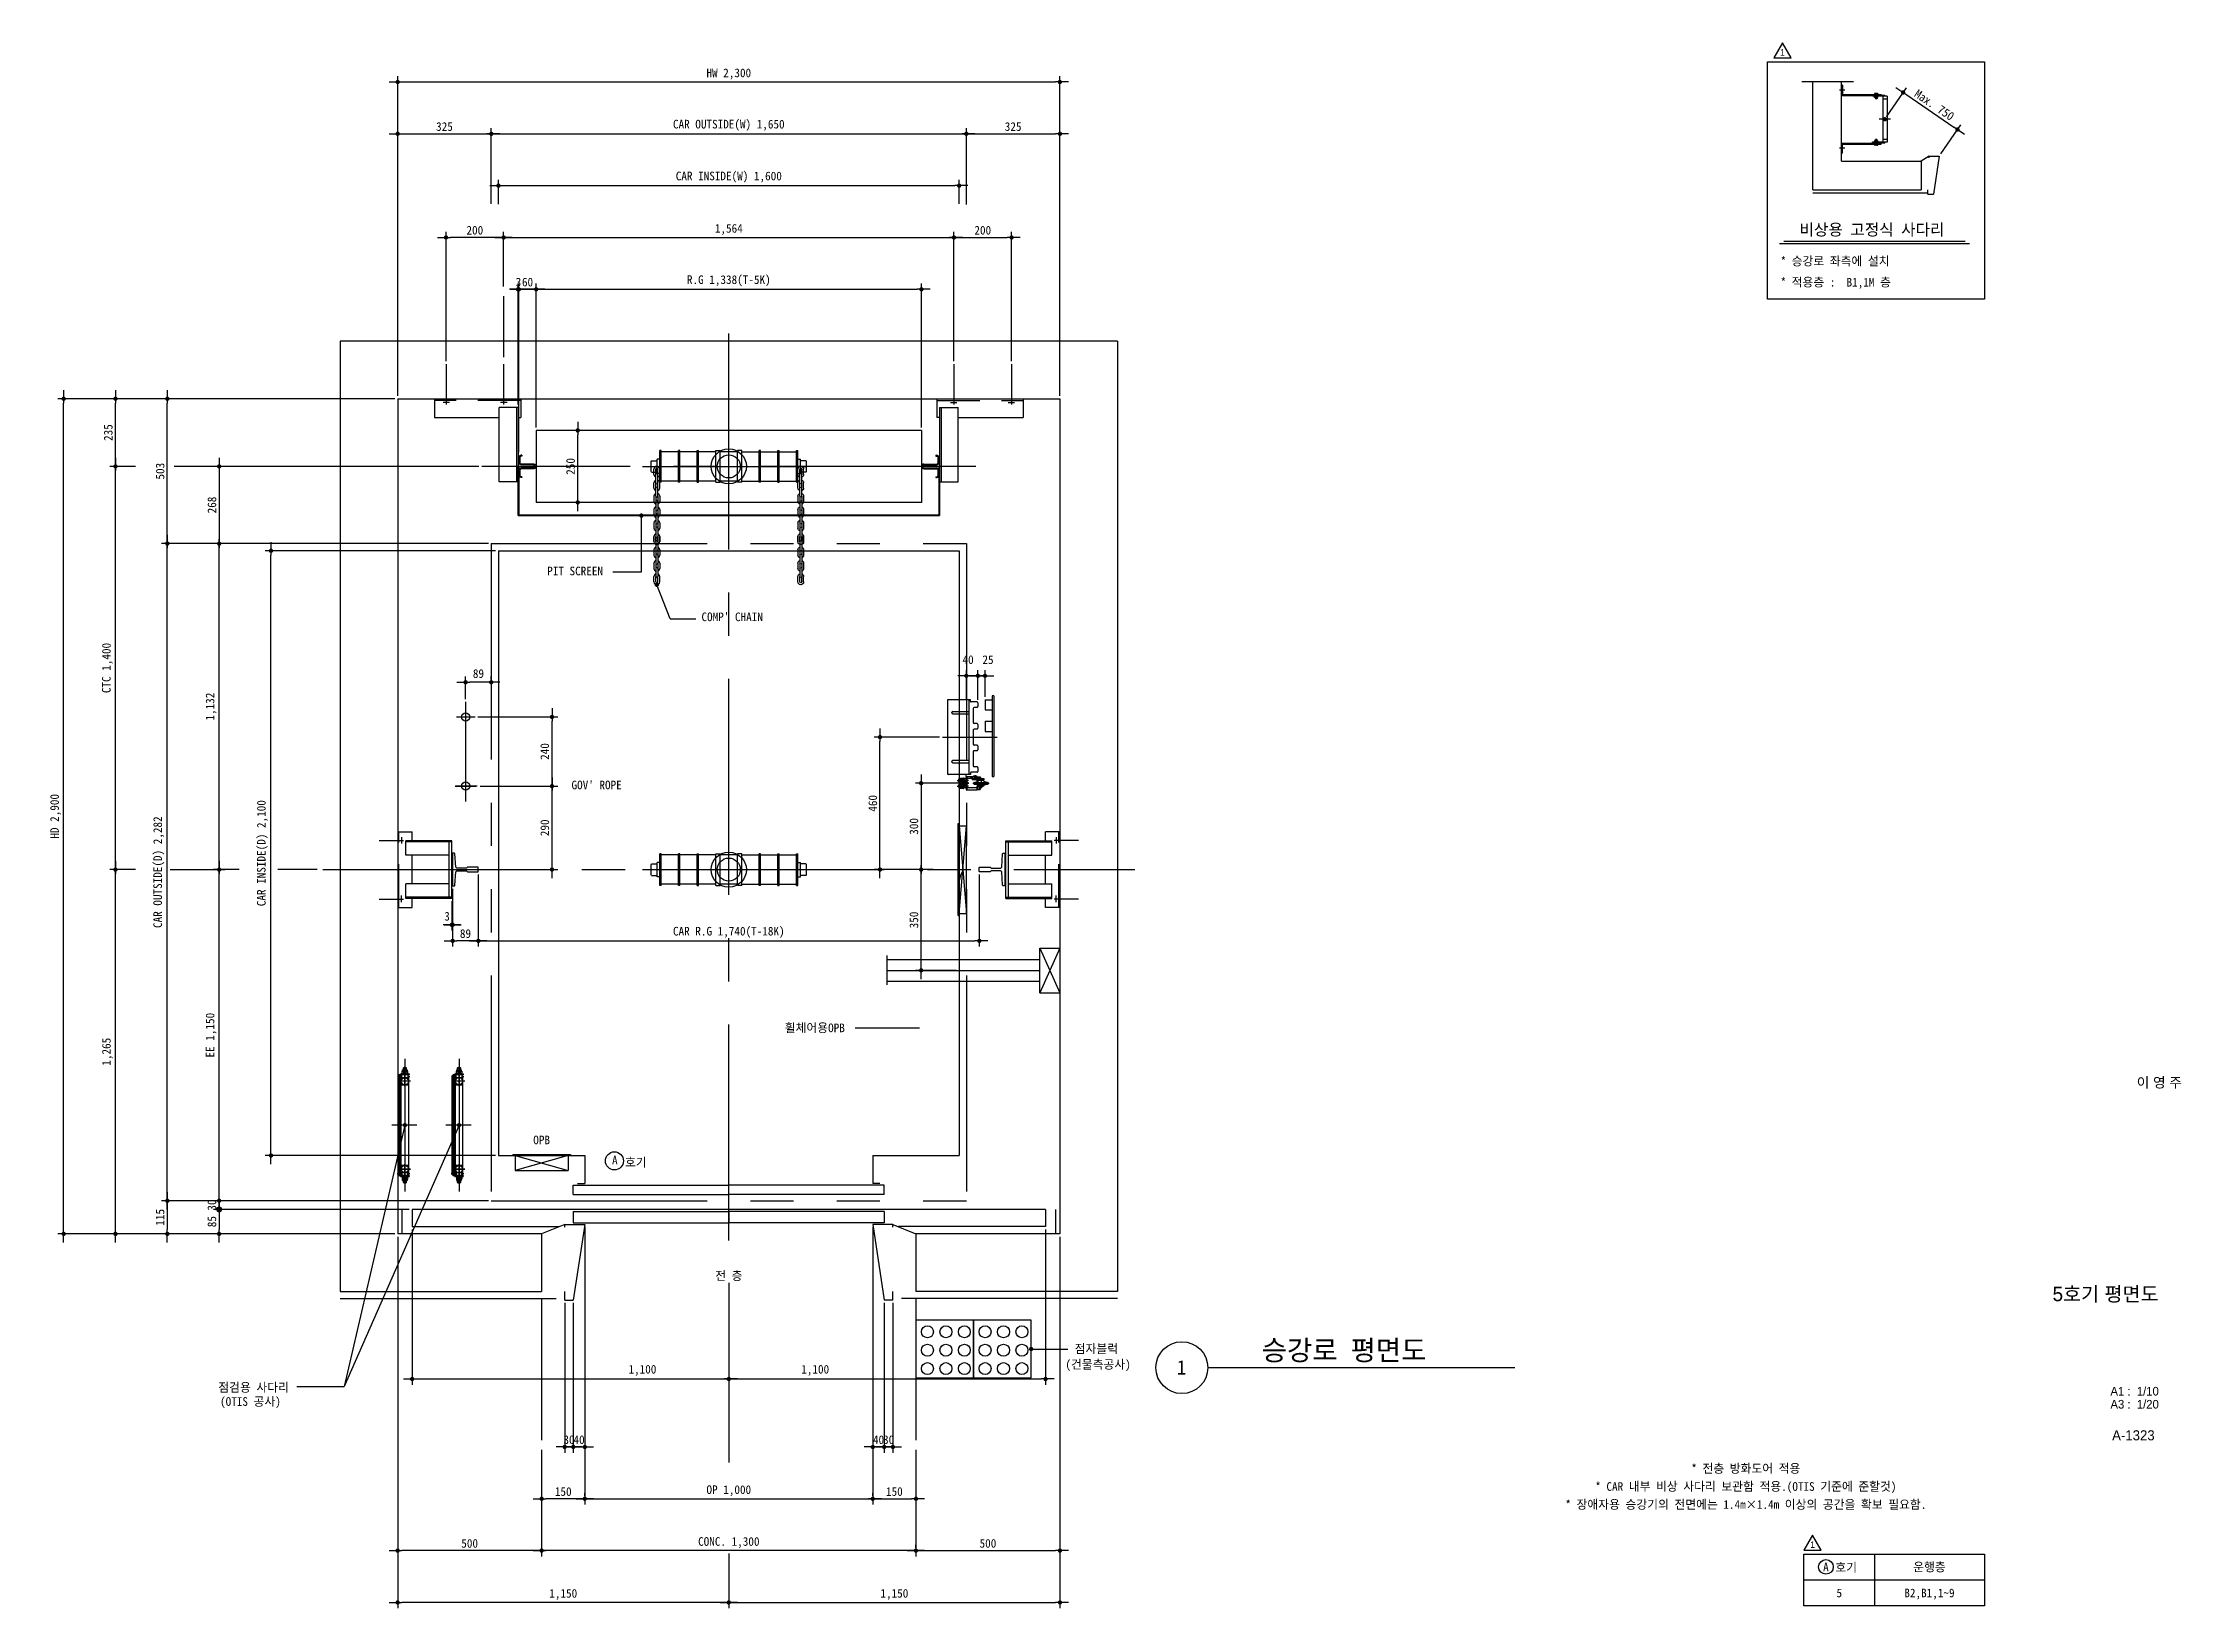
# Model space of a CAD drawing. Extents: x -9109 to 174251, y 57759 to 115528.
# Drawn here: x 142343 to 149770, y 110092 to 115528 of the extents above; entities that cross this region are included whole.
import ezdxf
from ezdxf.enums import TextEntityAlignment as Align

# ---------------------------------------------------------------- set-up
doc = ezdxf.new("R2010")
doc.units = 0
doc.header["$LTSCALE"] = 600
doc.header["$MEASUREMENT"] = 0
for name, pattern in [('CENTER', [2, 1.25, -0.25, 0.25, -0.25]), ('HIDDEN', [0.375, 0.25, -0.125]), ('PHANTOM', [2.5, 1.25, -0.25, 0.25, -0.25, 0.25, -0.25])]:
    doc.linetypes.add(name, pattern=pattern)
doc.layers.get('0').update_dxf_attribs({"linetype": 'CONTINUOUS'})
for name, color, linetype in [('1', 3, 'CONTINUOUS'), ('2', 4, 'HIDDEN'), ('3', 1, 'CENTER'), ('4', 6, 'PHANTOM'), ('6', 2, 'CONTINUOUS'), ('7', 7, 'CONTINUOUS'), ('A-BORD-TEXT', 3, 'CONTINUOUS'), ('A-DIMS', 7, 'CONTINUOUS')]:
    doc.layers.add(name, color=color, linetype=linetype)
for name, color, linetype, lineweight in [('A-MKXS-LEAD', 7, 'CONTINUOUS', 25), ('A-MKXS-TEXT1', 3, 'CONTINUOUS', 25), ('A-XXXX-SYMB', 7, 'CONTINUOUS', 25), ('A-XXXX-TABL', 7, 'CONTINUOUS', 25), ('A-XXXX-TXT1', 3, 'CONTINUOUS', 25)]:
    doc.layers.add(name, color=color, linetype=linetype, lineweight=lineweight)
doc.styles.add('HY울릉도L', font='')
doc.styles.add('OTIS', font='')
doc.styles.add('돋움체', font='')
doc.styles.add('맑은고딕', font='')
doc.styles.get('HY울릉도L').set_extended_font_data('Dotum')
doc.styles.get('OTIS').set_extended_font_data('Dotum')
doc.styles.get('돋움체').set_extended_font_data('DotumChe')
doc.styles.get('맑은고딕').set_extended_font_data('Dotum')
doc.dimstyles.new('CDIM', dxfattribs={"dimtxt": 3, "dimasz": 1.5, "dimexe": 2, "dimexo": 1, "dimgap": 1, "dimtad": 1, "dimdec": 0, "dimrnd": 0.5, "dimzin": 0, "dimdsep": 32, "dimlunit": 6, "dimtxsty": 'HY울릉도L', "dimblk1": '_CIDOT', "dimblk2": '_CIDOT', "dimsah": 1, "dimcen": 5.5, "dimclrd": 2, "dimclre": 2, "dimclrt": 7, "dimadec": 0, "dimazin": 0, "dimtfac": 1, "dimtdec": 0, "dimtix": 1, "dimtmove": 2, "dimatfit": 1, "dimldrblk": '_CIDOT', "dimfxl": 1, "dimtolj": 1, "dimtzin": 0, "dimlwd": -1, "dimarcsym": 0})

msp = doc.modelspace()

# ---------------------------------------------------------------- texts
at = {"color": 4, "linetype": 'Continuous', "style": 'OTIS'}
for p in [(148384.8, 115494.5), (148489.6, 110312.5)]:
    msp.add_text('1', height=22.5, dxfattribs=at).set_placement(p, align=Align.MIDDLE_CENTER)
at = {"layer": 'A-BORD-TEXT', "style": '맑은고딕'}
msp.add_text('이 영 주', height=35, dxfattribs=at).set_placement((149772.2, 111899.8), align=Align.RIGHT)
at = {"layer": 'A-MKXS-TEXT1', "style": '돋움체'}
for s, height, p in [('비상용 고정식 사다리', 40, (148444, 114858.9)), ('* 승강로 좌측에 설치', 30, (148378, 114754.5)), ('* 적용층 :  B1,1M 층', 30, (148378, 114681.3)), ('PIT SCREEN', 30, (144094.8, 113678.5)), ("COMP' CHAIN", 30, (144630.6, 113519.3)), ('휠체어용OPB', 30, (144919.8, 112092)), ('호기', 30, (144364.8, 111625)), ('(건물측공사)', 30, (145894.5, 110923.2)), ('점자블럭', 30, (145926.7, 110977.4)), ('점검용 사다리', 30, (142952.5, 110843.2)), ('(OTIS 공사)', 30, (142958.7, 110794.4)), ('호기', 30, (148568.4, 110218.1))]:
    msp.add_text(s, height=height, dxfattribs=at).set_placement(p)
msp.add_text("GOV' ROPE", height=30, dxfattribs=at).set_placement((144266.5, 112951), align=Align.MIDDLE)
for s, p in [('OPB', (144075.5, 111717.7)), ('A', (144329.7, 111647.7)), ('A', (148535.7, 110235.2)), ('운행층', (148895.3, 110234.6)), ('5', (148582.1, 110144.6)), ('B2,B1,1~9', (148895.3, 110144.6))]:
    msp.add_text(s, height=30, dxfattribs=at).set_placement(p, align=Align.MIDDLE_CENTER)
for s, p in [('전 층', (144725.5, 111231.2)), ('* 전층 방화도어 적용', (148257.7, 110561.8)), ('* CAR 내부 비상 사다리 보관함 적용.(OTIS 기준에 준할것)', (148257.7, 110499.3)), ('* 장애자용 승강기의 전면에는 1.4m×1.4m 이상의 공간을 확보 필요함.', (148257.7, 110436.8))]:
    msp.add_text(s, height=30, dxfattribs=at).set_placement(p, align=Align.CENTER)
at = {"layer": 'A-XXXX-TXT1', "style": '맑은고딕'}
msp.add_text('5호기 평면도', height=50, dxfattribs=at).set_placement((149507.1, 111182.8), align=Align.MIDDLE_CENTER)
at = {"layer": 'A-XXXX-TXT1', "style": '돋움체'}
msp.add_text('승강로 평면도', height=70, dxfattribs=at).set_placement((147148.5, 110931.5), align=Align.BOTTOM_RIGHT)
msp.add_text('1', height=50, dxfattribs=at).set_placement((146297.8, 110928.1), align=Align.MIDDLE)
at = {"layer": 'A-XXXX-TXT1', "style": '맑은고딕'}
for s, height, p in [('A1 :  1/10', 30, (149691.9, 110830.3)), ('A3 :  1/20', 30, (149691.9, 110784.9)), ('A-1323', 35, (149677.4, 110674.6))]:
    msp.add_text(s, height=height, dxfattribs=at).set_placement(p, align=Align.RIGHT)

# ---------------------------------------------------------------- blocks, each defined once
blk = doc.blocks.new('_CIDOT')
at = {"color": 0, "linetype": 'ByBlock'}
blk.add_line((2, 0), (-1, 0), dxfattribs=at)
at = {"color": 0, "linetype": 'ByBlock', "const_width": 0.5}
blk.add_lwpolyline([(-0.25, 0, 1), (0.25, 0, 1)], format="xyb", close=True, dxfattribs=at)
blk = doc.blocks.new('*D742')
at = {"layer": 'A-DIMS', "lineweight": -2, "transparency": 16777216}
for p, q in [((143925.5, 114967.8), (143925.5, 115051.6)), ((145525.5, 114968.6), (145525.5, 115051.6))]:
    blk.add_line(p, q, dxfattribs=at)
at = {"layer": 'A-DIMS', "transparency": 16777216}
blk.add_line((143940.5, 115031.6), (145510.5, 115031.6), dxfattribs=at)
at = {"layer": 'A-DIMS', "transparency": 16777216, "xscale": 15, "yscale": 15, "zscale": 15, "rotation": 180}
blk.add_blockref('_CIDOT', (143925.5, 115031.6), dxfattribs=at)
at = {"layer": 'A-DIMS', "transparency": 16777216, "xscale": 15, "yscale": 15, "zscale": 15}
blk.add_blockref('_CIDOT', (145525.5, 115031.6), dxfattribs=at)
at = {"layer": 'A-DIMS', "color": 3, "transparency": 16777216, "insert": (144725.5, 115061.2), "char_height": 30, "attachment_point": 5, "style": '돋움체'}
blk.add_mtext('\\A1;{\\C7;CAR INSIDE(W) 1,600}', dxfattribs=at)
blk = doc.blocks.new('*D743')
at = {"layer": 'A-DIMS', "lineweight": -2, "transparency": 16777216}
for p, q in [((143900.5, 114968.6), (143900.5, 115231.6)), ((145550.5, 114966.6), (145550.5, 115231.6))]:
    blk.add_line(p, q, dxfattribs=at)
at = {"layer": 'A-DIMS', "transparency": 16777216}
blk.add_line((143915.5, 115211.6), (145535.5, 115211.6), dxfattribs=at)
at = {"layer": 'A-DIMS', "transparency": 16777216, "xscale": 15, "yscale": 15, "zscale": 15, "rotation": 180}
blk.add_blockref('_CIDOT', (143900.5, 115211.6), dxfattribs=at)
at = {"layer": 'A-DIMS', "transparency": 16777216, "xscale": 15, "yscale": 15, "zscale": 15}
blk.add_blockref('_CIDOT', (145550.5, 115211.6), dxfattribs=at)
at = {"layer": 'A-DIMS', "color": 3, "transparency": 16777216, "insert": (144725.5, 115241.2), "char_height": 30, "attachment_point": 5, "style": '돋움체'}
blk.add_mtext('\\A1;{\\C7;CAR OUTSIDE(W) 1,650}', dxfattribs=at)
blk = doc.blocks.new('*D776')
at = {"layer": 'A-DIMS', "lineweight": -2, "transparency": 16777216}
for p, q in [((143575.5, 114301.6), (143575.5, 115411.6)), ((145875.5, 114301.6), (145875.5, 115411.6))]:
    blk.add_line(p, q, dxfattribs=at)
at = {"layer": 'A-DIMS', "transparency": 16777216}
blk.add_line((143590.5, 115391.6), (145860.5, 115391.6), dxfattribs=at)
at = {"layer": 'A-DIMS', "transparency": 16777216, "xscale": 15, "yscale": 15, "zscale": 15, "rotation": 180}
blk.add_blockref('_CIDOT', (143575.5, 115391.6), dxfattribs=at)
at = {"layer": 'A-DIMS', "transparency": 16777216, "xscale": 15, "yscale": 15, "zscale": 15}
blk.add_blockref('_CIDOT', (145875.5, 115391.6), dxfattribs=at)
at = {"layer": 'A-DIMS', "color": 3, "transparency": 16777216, "insert": (144725.5, 115419.4), "char_height": 30, "attachment_point": 5, "style": '돋움체'}
blk.add_mtext('\\A1;HW 2,300', dxfattribs=at)
blk = doc.blocks.new('*D744')
at = {"layer": 'A-DIMS', "lineweight": -2, "transparency": 16777216}
for p, q in [((144226, 114181.6), (144181, 114181.6)), ((144226, 113931.6), (144181, 113931.6))]:
    blk.add_line(p, q, dxfattribs=at)
at = {"layer": 'A-DIMS', "transparency": 16777216}
blk.add_line((144201, 113946.6), (144201, 114166.6), dxfattribs=at)
at = {"layer": 'A-DIMS', "transparency": 16777216, "xscale": 15, "yscale": 15, "zscale": 15}
for p, rotation in [((144201, 114181.6), 90), ((144201, 113931.6), 270)]:
    blk.add_blockref('_CIDOT', p, dxfattribs=dict(at, rotation=rotation))
at = {"layer": 'A-DIMS', "color": 3, "transparency": 16777216, "insert": (144176, 114056.6), "char_height": 30, "attachment_point": 5, "rotation": 90, "style": '돋움체'}
blk.add_mtext('\\A1;250', dxfattribs=at)
blk = doc.blocks.new('*D745')
at = {"layer": 'A-DIMS', "lineweight": -2, "transparency": 16777216}
for p, q in [((144056.5, 114191.6), (144056.5, 114691.6)), ((145394.5, 114191.6), (145394.5, 114691.6))]:
    blk.add_line(p, q, dxfattribs=at)
at = {"layer": 'A-DIMS', "transparency": 16777216}
blk.add_line((144071.5, 114671.6), (145379.5, 114671.6), dxfattribs=at)
at = {"layer": 'A-DIMS', "transparency": 16777216, "xscale": 15, "yscale": 15, "zscale": 15, "rotation": 180}
blk.add_blockref('_CIDOT', (144056.5, 114671.6), dxfattribs=at)
at = {"layer": 'A-DIMS', "transparency": 16777216, "xscale": 15, "yscale": 15, "zscale": 15}
blk.add_blockref('_CIDOT', (145394.5, 114671.6), dxfattribs=at)
at = {"layer": 'A-DIMS', "color": 3, "transparency": 16777216, "insert": (144725.5, 114701.2), "char_height": 30, "attachment_point": 5, "style": '돋움체'}
blk.add_mtext('\\A1;{\\C7;R.G 1,338(T-5K)}', dxfattribs=at)
blk = doc.blocks.new('*D746')
at = {"layer": 'A-DIMS', "lineweight": -2, "transparency": 16777216}
for p, q in [((145550.5, 114966.6), (145550.5, 115231.6)), ((145875.5, 114301.6), (145875.5, 115231.6))]:
    blk.add_line(p, q, dxfattribs=at)
at = {"layer": 'A-DIMS', "transparency": 16777216}
blk.add_line((145565.5, 115211.6), (145860.5, 115211.6), dxfattribs=at)
at = {"layer": 'A-DIMS', "transparency": 16777216, "xscale": 15, "yscale": 15, "zscale": 15, "rotation": 180}
blk.add_blockref('_CIDOT', (145550.5, 115211.6), dxfattribs=at)
at = {"layer": 'A-DIMS', "transparency": 16777216, "xscale": 15, "yscale": 15, "zscale": 15}
blk.add_blockref('_CIDOT', (145875.5, 115211.6), dxfattribs=at)
at = {"layer": 'A-DIMS', "color": 3, "transparency": 16777216, "insert": (145713, 115236.6), "char_height": 30, "attachment_point": 5, "style": '돋움체'}
blk.add_mtext('\\A1;325', dxfattribs=at)
blk = doc.blocks.new('*D777')
at = {"layer": 'A-DIMS', "lineweight": -2, "transparency": 16777216}
for p, q in [((143575.5, 114301.6), (143575.5, 115231.6)), ((143900.5, 114968.6), (143900.5, 115231.6))]:
    blk.add_line(p, q, dxfattribs=at)
at = {"layer": 'A-DIMS', "transparency": 16777216}
blk.add_line((143590.5, 115211.6), (143885.5, 115211.6), dxfattribs=at)
at = {"layer": 'A-DIMS', "transparency": 16777216, "xscale": 15, "yscale": 15, "zscale": 15, "rotation": 180}
blk.add_blockref('_CIDOT', (143575.5, 115211.6), dxfattribs=at)
at = {"layer": 'A-DIMS', "transparency": 16777216, "xscale": 15, "yscale": 15, "zscale": 15}
blk.add_blockref('_CIDOT', (143900.5, 115211.6), dxfattribs=at)
at = {"layer": 'A-DIMS', "color": 3, "transparency": 16777216, "insert": (143738, 115236.6), "char_height": 30, "attachment_point": 5, "style": '돋움체'}
blk.add_mtext('\\A1;325', dxfattribs=at)
blk = doc.blocks.new('*D747')
at = {"layer": 'A-DIMS', "lineweight": -2, "transparency": 16777216}
for p, q in [((143855.5, 112639.6), (143855.5, 112389)), ((145595.5, 112639.6), (145595.5, 112389))]:
    blk.add_line(p, q, dxfattribs=at)
at = {"layer": 'A-DIMS', "transparency": 16777216}
blk.add_line((143870.5, 112409), (145580.5, 112409), dxfattribs=at)
at = {"layer": 'A-DIMS', "transparency": 16777216, "xscale": 15, "yscale": 15, "zscale": 15, "rotation": 180}
blk.add_blockref('_CIDOT', (143855.5, 112409), dxfattribs=at)
at = {"layer": 'A-DIMS', "transparency": 16777216, "xscale": 15, "yscale": 15, "zscale": 15}
blk.add_blockref('_CIDOT', (145595.5, 112409), dxfattribs=at)
at = {"layer": 'A-DIMS', "color": 3, "transparency": 16777216, "insert": (144725.5, 112438.7), "char_height": 30, "attachment_point": 5, "style": '돋움체'}
blk.add_mtext('\\A1;{\\C7;CAR R.G 1,740(T-18K)}', dxfattribs=at)
blk = doc.blocks.new('*D748')
at = {"layer": 'A-DIMS', "lineweight": -2, "transparency": 16777216}
for p, q in [((143811.5, 113248.8), (143811.5, 113327)), ((143900.5, 113317), (143900.5, 113327))]:
    blk.add_line(p, q, dxfattribs=at)
at = {"layer": 'A-DIMS', "transparency": 16777216}
blk.add_line((143885.5, 113307), (143826.5, 113307), dxfattribs=at)
at = {"layer": 'A-DIMS', "transparency": 16777216, "xscale": 15, "yscale": 15, "zscale": 15, "rotation": 180}
blk.add_blockref('_CIDOT', (143811.5, 113307), dxfattribs=at)
at = {"layer": 'A-DIMS', "transparency": 16777216, "xscale": 15, "yscale": 15, "zscale": 15}
blk.add_blockref('_CIDOT', (143900.5, 113307), dxfattribs=at)
at = {"layer": 'A-DIMS', "color": 3, "transparency": 16777216, "insert": (143856, 113337), "char_height": 30, "attachment_point": 5, "style": '돋움체'}
blk.add_mtext('\\A1;89', dxfattribs=at)
blk = doc.blocks.new('*D749')
at = {"layer": 'A-DIMS', "lineweight": -2, "transparency": 16777216}
for p, q in [((145540.5, 112956.6), (145373.5, 112956.6)), ((145435.3, 112656.6), (145373.5, 112656.6))]:
    blk.add_line(p, q, dxfattribs=at)
at = {"layer": 'A-DIMS', "transparency": 16777216}
blk.add_line((145393.5, 112941.6), (145393.5, 112671.6), dxfattribs=at)
at = {"layer": 'A-DIMS', "transparency": 16777216, "xscale": 15, "yscale": 15, "zscale": 15}
for p, rotation in [((145393.5, 112956.6), 90), ((145393.5, 112656.6), 270)]:
    blk.add_blockref('_CIDOT', p, dxfattribs=dict(at, rotation=rotation))
at = {"layer": 'A-DIMS', "color": 3, "transparency": 16777216, "insert": (145368.5, 112806.6), "char_height": 30, "attachment_point": 5, "rotation": 90, "style": '돋움체'}
blk.add_mtext('\\A1;300', dxfattribs=at)
blk = doc.blocks.new('*D750')
at = {"layer": 'A-DIMS', "lineweight": -2, "transparency": 16777216}
for p, q in [((145456.8, 113116.6), (145230.6, 113116.6)), ((145435.3, 112656.6), (145230.6, 112656.6))]:
    blk.add_line(p, q, dxfattribs=at)
at = {"layer": 'A-DIMS', "transparency": 16777216}
blk.add_line((145250.6, 112671.6), (145250.6, 113101.6), dxfattribs=at)
at = {"layer": 'A-DIMS', "transparency": 16777216, "xscale": 15, "yscale": 15, "zscale": 15}
for p, rotation in [((145250.6, 113116.6), 90), ((145250.6, 112656.6), 270)]:
    blk.add_blockref('_CIDOT', p, dxfattribs=dict(at, rotation=rotation))
at = {"layer": 'A-DIMS', "color": 3, "transparency": 16777216, "insert": (145225.6, 112886.6), "char_height": 30, "attachment_point": 5, "rotation": 90, "style": '돋움체'}
blk.add_mtext('\\A1;460', dxfattribs=at)
blk = doc.blocks.new('*D751')
at = {"layer": 'A-DIMS', "lineweight": -2, "transparency": 16777216}
for p, q in [((143943.5, 114689.9), (143943.5, 114871.6)), ((145507.5, 114421.6), (145507.5, 114871.6))]:
    blk.add_line(p, q, dxfattribs=at)
at = {"layer": 'A-DIMS', "transparency": 16777216}
blk.add_line((143958.5, 114851.6), (145492.5, 114851.6), dxfattribs=at)
at = {"layer": 'A-DIMS', "transparency": 16777216, "xscale": 15, "yscale": 15, "zscale": 15, "rotation": 180}
blk.add_blockref('_CIDOT', (143943.5, 114851.6), dxfattribs=at)
at = {"layer": 'A-DIMS', "transparency": 16777216, "xscale": 15, "yscale": 15, "zscale": 15}
blk.add_blockref('_CIDOT', (145507.5, 114851.6), dxfattribs=at)
at = {"layer": 'A-DIMS', "color": 3, "transparency": 16777216, "insert": (144725.5, 114879.4), "char_height": 30, "attachment_point": 5, "style": '돋움체'}
blk.add_mtext('\\A1;1,564', dxfattribs=at)
blk = doc.blocks.new('*D752')
at = {"layer": 'A-DIMS', "lineweight": -2, "transparency": 16777216}
for p, q in [((142665.5, 112656.6), (142575.5, 112656.6)), ((143565.5, 111391.6), (142575.5, 111391.6))]:
    blk.add_line(p, q, dxfattribs=at)
at = {"layer": 'A-DIMS', "transparency": 16777216}
blk.add_line((142595.5, 111406.6), (142595.5, 112641.6), dxfattribs=at)
at = {"layer": 'A-DIMS', "transparency": 16777216, "xscale": 15, "yscale": 15, "zscale": 15}
for p, rotation in [((142595.5, 112656.6), 90), ((142595.5, 111391.6), 270)]:
    blk.add_blockref('_CIDOT', p, dxfattribs=dict(at, rotation=rotation))
at = {"layer": 'A-DIMS', "color": 3, "transparency": 16777216, "insert": (142567.7, 112024.1), "char_height": 30, "attachment_point": 5, "rotation": 90, "style": '돋움체'}
blk.add_mtext('\\A1;1,265', dxfattribs=at)
blk = doc.blocks.new('*D778')
at = {"layer": 'A-DIMS', "lineweight": -2, "transparency": 16777216}
for p, q in [((142665.5, 114056.6), (142575.5, 114056.6)), ((142665.5, 112656.6), (142575.5, 112656.6))]:
    blk.add_line(p, q, dxfattribs=at)
at = {"layer": 'A-DIMS', "transparency": 16777216}
blk.add_line((142595.5, 112671.6), (142595.5, 114041.6), dxfattribs=at)
at = {"layer": 'A-DIMS', "transparency": 16777216, "xscale": 15, "yscale": 15, "zscale": 15}
for p, rotation in [((142595.5, 114056.6), 90), ((142595.5, 112656.6), 270)]:
    blk.add_blockref('_CIDOT', p, dxfattribs=dict(at, rotation=rotation))
at = {"layer": 'A-DIMS', "color": 3, "transparency": 16777216, "insert": (142567.6, 113356.6), "char_height": 30, "attachment_point": 5, "rotation": 90, "style": '돋움체'}
blk.add_mtext('\\A1;{\\C7;CTC 1,400}', dxfattribs=at)
blk = doc.blocks.new('*D779')
at = {"layer": 'A-DIMS', "lineweight": -2, "transparency": 16777216}
for p, q in [((143890.5, 113788.6), (142935.5, 113788.6)), ((142785.5, 112656.6), (142975.5, 112656.6))]:
    blk.add_line(p, q, dxfattribs=at)
at = {"layer": 'A-DIMS', "transparency": 16777216}
blk.add_line((142955.5, 112671.6), (142955.5, 113773.6), dxfattribs=at)
at = {"layer": 'A-DIMS', "transparency": 16777216, "xscale": 15, "yscale": 15, "zscale": 15}
for p, rotation in [((142955.5, 113788.6), 90), ((142955.5, 112656.6), 270)]:
    blk.add_blockref('_CIDOT', p, dxfattribs=dict(at, rotation=rotation))
at = {"layer": 'A-DIMS', "color": 3, "transparency": 16777216, "insert": (142927.7, 113222.6), "char_height": 30, "attachment_point": 5, "rotation": 90, "style": '돋움체'}
blk.add_mtext('\\A1;1,132', dxfattribs=at)
blk = doc.blocks.new('*D780')
at = {"layer": 'A-DIMS', "lineweight": -2, "transparency": 16777216}
for p, q in [((143915.5, 113763.6), (143115.5, 113763.6)), ((143915.5, 111663.6), (143115.5, 111663.6))]:
    blk.add_line(p, q, dxfattribs=at)
at = {"layer": 'A-DIMS', "transparency": 16777216}
blk.add_line((143135.5, 111678.6), (143135.5, 113748.6), dxfattribs=at)
at = {"layer": 'A-DIMS', "transparency": 16777216, "xscale": 15, "yscale": 15, "zscale": 15}
for p, rotation in [((143135.5, 113763.6), 90), ((143135.5, 111663.6), 270)]:
    blk.add_blockref('_CIDOT', p, dxfattribs=dict(at, rotation=rotation))
at = {"layer": 'A-DIMS', "color": 3, "transparency": 16777216, "insert": (143105.9, 112713.6), "char_height": 30, "attachment_point": 5, "rotation": 90, "style": '돋움체'}
blk.add_mtext('\\A1;{\\C7;CAR INSIDE(D) 2,100}', dxfattribs=at)
blk = doc.blocks.new('*D753')
at = {"layer": 'A-DIMS', "lineweight": -2, "transparency": 16777216}
for p, q in [((143025.5, 112656.6), (142935.5, 112656.6)), ((143890.5, 111506.6), (142935.5, 111506.6))]:
    blk.add_line(p, q, dxfattribs=at)
at = {"layer": 'A-DIMS', "transparency": 16777216}
blk.add_line((142955.5, 111521.6), (142955.5, 112641.6), dxfattribs=at)
at = {"layer": 'A-DIMS', "transparency": 16777216, "xscale": 15, "yscale": 15, "zscale": 15}
for p, rotation in [((142955.5, 112656.6), 90), ((142955.5, 111506.6), 270)]:
    blk.add_blockref('_CIDOT', p, dxfattribs=dict(at, rotation=rotation))
at = {"layer": 'A-DIMS', "color": 3, "transparency": 16777216, "insert": (142927.7, 112081.6), "char_height": 30, "attachment_point": 5, "rotation": 90, "style": '돋움체'}
blk.add_mtext('\\A1;{\\C7;EE 1,150}', dxfattribs=at)
blk = doc.blocks.new('*D781')
at = {"layer": 'A-DIMS', "lineweight": -2, "transparency": 16777216}
for p, q in [((143890.5, 113788.6), (142755.5, 113788.6)), ((143890.5, 111506.6), (142755.5, 111506.6))]:
    blk.add_line(p, q, dxfattribs=at)
at = {"layer": 'A-DIMS', "transparency": 16777216}
blk.add_line((142775.5, 111521.6), (142775.5, 113773.6), dxfattribs=at)
at = {"layer": 'A-DIMS', "transparency": 16777216, "xscale": 15, "yscale": 15, "zscale": 15}
for p, rotation in [((142775.5, 113788.6), 90), ((142775.5, 111506.6), 270)]:
    blk.add_blockref('_CIDOT', p, dxfattribs=dict(at, rotation=rotation))
at = {"layer": 'A-DIMS', "color": 3, "transparency": 16777216, "insert": (142745.9, 112647.6), "char_height": 30, "attachment_point": 5, "rotation": 90, "style": '돋움체'}
blk.add_mtext('\\A1;{\\C7;CAR OUTSIDE(D) 2,282}', dxfattribs=at)
blk = doc.blocks.new('*D754')
at = {"layer": 'A-DIMS', "lineweight": -2, "transparency": 16777216}
for p, q in [((143890.5, 111506.6), (142755.5, 111506.6)), ((143565.5, 111391.6), (142755.5, 111391.6))]:
    blk.add_line(p, q, dxfattribs=at)
at = {"layer": 'A-DIMS', "transparency": 16777216}
blk.add_line((142775.5, 111491.6), (142775.5, 111406.6), dxfattribs=at)
at = {"layer": 'A-DIMS', "transparency": 16777216, "xscale": 15, "yscale": 15, "zscale": 15}
for p, rotation in [((142775.5, 111506.6), 90), ((142775.5, 111391.6), 270)]:
    blk.add_blockref('_CIDOT', p, dxfattribs=dict(at, rotation=rotation))
at = {"layer": 'A-DIMS', "color": 3, "transparency": 16777216, "insert": (142750.5, 111449.1), "char_height": 30, "attachment_point": 5, "rotation": 90, "style": '돋움체'}
blk.add_mtext('\\A1;115', dxfattribs=at)
blk = doc.blocks.new('*D782')
at = {"layer": 'A-DIMS', "lineweight": -2, "transparency": 16777216}
for p, q in [((143374.9, 114291.6), (142395.5, 114291.6)), ((143565.5, 114291.6), (143376.2, 114291.6)), ((143374.9, 111391.6), (142395.5, 111391.6)), ((143565.5, 111391.6), (143376.2, 111391.6))]:
    blk.add_line(p, q, dxfattribs=at)
at = {"layer": 'A-DIMS', "transparency": 16777216}
blk.add_line((142415.5, 111406.6), (142415.5, 114276.6), dxfattribs=at)
at = {"layer": 'A-DIMS', "transparency": 16777216, "xscale": 15, "yscale": 15, "zscale": 15}
for p, rotation in [((142415.5, 114291.6), 90), ((142415.5, 111391.6), 270)]:
    blk.add_blockref('_CIDOT', p, dxfattribs=dict(at, rotation=rotation))
at = {"layer": 'A-DIMS', "color": 3, "transparency": 16777216, "insert": (142387.7, 112841.6), "char_height": 30, "attachment_point": 5, "rotation": 90, "style": '돋움체'}
blk.add_mtext('\\A1;HD 2,900', dxfattribs=at)
blk = doc.blocks.new('*D783')
at = {"layer": 'A-DIMS', "lineweight": -2, "transparency": 16777216}
for p, q in [((143857.9, 114056.6), (142935.5, 114056.6)), ((143890.5, 113788.6), (142935.5, 113788.6))]:
    blk.add_line(p, q, dxfattribs=at)
at = {"layer": 'A-DIMS', "transparency": 16777216}
blk.add_line((142955.5, 114041.6), (142955.5, 113803.6), dxfattribs=at)
at = {"layer": 'A-DIMS', "transparency": 16777216, "xscale": 15, "yscale": 15, "zscale": 15}
for p, rotation in [((142955.5, 114056.6), 90), ((142955.5, 113788.6), 270)]:
    blk.add_blockref('_CIDOT', p, dxfattribs=dict(at, rotation=rotation))
at = {"layer": 'A-DIMS', "color": 3, "transparency": 16777216, "insert": (142930.5, 113922.6), "char_height": 30, "attachment_point": 5, "rotation": 90, "style": '돋움체'}
blk.add_mtext('\\A1;268', dxfattribs=at)
blk = doc.blocks.new('*D784')
at = {"layer": 'A-DIMS', "lineweight": -2, "transparency": 16777216}
for p, q in [((143374.9, 114291.6), (142755.5, 114291.6)), ((143565.5, 114291.6), (143376.2, 114291.6)), ((143374.9, 113788.6), (142755.5, 113788.6)), ((143574.9, 113788.6), (143376.2, 113788.6)), ((143890.5, 113788.6), (143576.2, 113788.6))]:
    blk.add_line(p, q, dxfattribs=at)
at = {"layer": 'A-DIMS', "transparency": 16777216}
blk.add_line((142775.5, 113803.6), (142775.5, 114276.6), dxfattribs=at)
at = {"layer": 'A-DIMS', "transparency": 16777216, "xscale": 15, "yscale": 15, "zscale": 15}
for p, rotation in [((142775.5, 114291.6), 90), ((142775.5, 113788.6), 270)]:
    blk.add_blockref('_CIDOT', p, dxfattribs=dict(at, rotation=rotation))
at = {"layer": 'A-DIMS', "color": 3, "transparency": 16777216, "insert": (142750.5, 114040.1), "char_height": 30, "attachment_point": 5, "rotation": 90, "style": '돋움체'}
blk.add_mtext('\\A1;503', dxfattribs=at)
blk = doc.blocks.new('*D755')
at = {"layer": 'A-DIMS', "lineweight": -2, "transparency": 16777216}
for p, q in [((143996.5, 114105.6), (143996.5, 114691.6)), ((144056.5, 114191.6), (144056.5, 114691.6))]:
    blk.add_line(p, q, dxfattribs=at)
at = {"layer": 'A-DIMS', "transparency": 16777216}
blk.add_line((144041.5, 114671.6), (144011.5, 114671.6), dxfattribs=at)
at = {"layer": 'A-DIMS', "transparency": 16777216, "xscale": 15, "yscale": 15, "zscale": 15, "rotation": 180}
blk.add_blockref('_CIDOT', (143996.5, 114671.6), dxfattribs=at)
at = {"layer": 'A-DIMS', "transparency": 16777216, "xscale": 15, "yscale": 15, "zscale": 15}
blk.add_blockref('_CIDOT', (144056.5, 114671.6), dxfattribs=at)
at = {"layer": 'A-DIMS', "color": 3, "transparency": 16777216, "insert": (144026.5, 114696.6), "char_height": 30, "attachment_point": 5, "style": '돋움체'}
blk.add_mtext('\\A1;60', dxfattribs=at)
blk = doc.blocks.new('*D756')
at = {"layer": 'A-DIMS', "transparency": 16777216}
for p, q in [((143978.5, 114671.6), (143963.5, 114671.6)), ((143996.5, 114671.6), (143993.5, 114671.6)), ((144011.5, 114671.6), (144026.5, 114671.6))]:
    blk.add_line(p, q, dxfattribs=at)
at = {"layer": 'A-DIMS', "lineweight": -2, "transparency": 16777216}
for p, q in [((143993.5, 114271.6), (143993.5, 114691.6)), ((143996.5, 114105.6), (143996.5, 114691.6))]:
    blk.add_line(p, q, dxfattribs=at)
at = {"layer": 'A-DIMS', "transparency": 16777216, "xscale": 15, "yscale": 15, "zscale": 15, "rotation": 180}
blk.add_blockref('_CIDOT', (143996.5, 114671.6), dxfattribs=at)
at = {"layer": 'A-DIMS', "transparency": 16777216, "xscale": 15, "yscale": 15, "zscale": 15}
blk.add_blockref('_CIDOT', (143993.5, 114671.6), dxfattribs=at)
at = {"layer": 'A-DIMS', "color": 3, "transparency": 16777216, "insert": (143995, 114696.6), "char_height": 30, "attachment_point": 5, "style": '돋움체'}
blk.add_mtext('\\A1;3', dxfattribs=at)
blk = doc.blocks.new('*D757')
at = {"layer": 'A-DIMS', "lineweight": -2, "transparency": 16777216}
for p, q in [((143615.5, 111476.6), (142935.5, 111476.6)), ((143565.5, 111391.6), (142935.5, 111391.6))]:
    blk.add_line(p, q, dxfattribs=at)
at = {"layer": 'A-DIMS', "transparency": 16777216}
blk.add_line((142955.5, 111461.6), (142955.5, 111406.6), dxfattribs=at)
at = {"layer": 'A-DIMS', "transparency": 16777216, "xscale": 15, "yscale": 15, "zscale": 15}
for p, rotation in [((142955.5, 111476.6), 90), ((142955.5, 111391.6), 270)]:
    blk.add_blockref('_CIDOT', p, dxfattribs=dict(at, rotation=rotation))
at = {"layer": 'A-DIMS', "color": 3, "transparency": 16777216, "insert": (142930.5, 111434.1), "char_height": 30, "attachment_point": 5, "rotation": 90, "style": '돋움체'}
blk.add_mtext('\\A1;85', dxfattribs=at)
blk = doc.blocks.new('*D758')
at = {"layer": 'A-DIMS', "lineweight": -2, "transparency": 16777216}
for p, q in [((143890.5, 111506.6), (142935.5, 111506.6)), ((143615.5, 111476.6), (142935.5, 111476.6))]:
    blk.add_line(p, q, dxfattribs=at)
at = {"layer": 'A-DIMS', "transparency": 16777216}
for p, q in [((142955.5, 111521.6), (142955.5, 111536.6)), ((142955.5, 111506.6), (142955.5, 111476.6)), ((142955.5, 111461.6), (142955.5, 111446.6))]:
    blk.add_line(p, q, dxfattribs=at)
at = {"layer": 'A-DIMS', "transparency": 16777216, "xscale": 15, "yscale": 15, "zscale": 15}
for p, rotation in [((142955.5, 111506.6), 270), ((142955.5, 111476.6), 90)]:
    blk.add_blockref('_CIDOT', p, dxfattribs=dict(at, rotation=rotation))
at = {"layer": 'A-DIMS', "color": 3, "transparency": 16777216, "insert": (142930.5, 111491.6), "char_height": 30, "attachment_point": 5, "rotation": 90, "style": '돋움체'}
blk.add_mtext('\\A1;30', dxfattribs=at)
blk = doc.blocks.new('*D759')
at = {"layer": 'A-DIMS', "lineweight": -2, "transparency": 16777216}
for p, q in [((143854.1, 113186.6), (144131.5, 113186.6)), ((143861.8, 112946.6), (144131.5, 112946.6))]:
    blk.add_line(p, q, dxfattribs=at)
at = {"layer": 'A-DIMS', "transparency": 16777216}
blk.add_line((144111.5, 112961.6), (144111.5, 113171.6), dxfattribs=at)
at = {"layer": 'A-DIMS', "transparency": 16777216, "xscale": 15, "yscale": 15, "zscale": 15}
for p, rotation in [((144111.5, 113186.6), 90), ((144111.5, 112946.6), 270)]:
    blk.add_blockref('_CIDOT', p, dxfattribs=dict(at, rotation=rotation))
at = {"layer": 'A-DIMS', "color": 3, "transparency": 16777216, "insert": (144086.5, 113066.6), "char_height": 30, "attachment_point": 5, "rotation": 90, "style": '돋움체'}
blk.add_mtext('\\A1;240', dxfattribs=at)
blk = doc.blocks.new('*D760')
at = {"layer": 'A-DIMS', "lineweight": -2, "transparency": 16777216}
for p, q in [((143861.8, 112946.6), (144131.5, 112946.6)), ((143935.5, 112656.6), (144131.5, 112656.6))]:
    blk.add_line(p, q, dxfattribs=at)
at = {"layer": 'A-DIMS', "transparency": 16777216}
blk.add_line((144111.5, 112671.6), (144111.5, 112931.6), dxfattribs=at)
at = {"layer": 'A-DIMS', "transparency": 16777216, "xscale": 15, "yscale": 15, "zscale": 15}
for p, rotation in [((144111.5, 112946.6), 90), ((144111.5, 112656.6), 270)]:
    blk.add_blockref('_CIDOT', p, dxfattribs=dict(at, rotation=rotation))
at = {"layer": 'A-DIMS', "color": 3, "transparency": 16777216, "insert": (144086.5, 112801.6), "char_height": 30, "attachment_point": 5, "rotation": 90, "style": '돋움체'}
blk.add_mtext('\\A1;290', dxfattribs=at)
blk = doc.blocks.new('*D761')
at = {"layer": 'A-DIMS', "lineweight": -2, "transparency": 16777216}
for p, q in [((143766.5, 112589.6), (143766.5, 112389)), ((143855.5, 112639.6), (143855.5, 112389))]:
    blk.add_line(p, q, dxfattribs=at)
at = {"layer": 'A-DIMS', "transparency": 16777216}
blk.add_line((143840.5, 112409), (143781.5, 112409), dxfattribs=at)
at = {"layer": 'A-DIMS', "transparency": 16777216, "xscale": 15, "yscale": 15, "zscale": 15, "rotation": 180}
blk.add_blockref('_CIDOT', (143766.5, 112409), dxfattribs=at)
at = {"layer": 'A-DIMS', "transparency": 16777216, "xscale": 15, "yscale": 15, "zscale": 15}
blk.add_blockref('_CIDOT', (143855.5, 112409), dxfattribs=at)
at = {"layer": 'A-DIMS', "color": 3, "transparency": 16777216, "insert": (143811, 112434.1), "char_height": 30, "attachment_point": 5, "style": '돋움체'}
blk.add_mtext('\\A1;89', dxfattribs=at)
blk = doc.blocks.new('*D762')
at = {"layer": 'A-DIMS', "lineweight": -2, "transparency": 16777216}
for p, q in [((143766.5, 112589.6), (143766.5, 112444.9)), ((143763.5, 112547.2), (143763.5, 112444.9))]:
    blk.add_line(p, q, dxfattribs=at)
at = {"layer": 'A-DIMS', "transparency": 16777216}
for p, q in [((143748.5, 112464.9), (143733.5, 112464.9)), ((143766.5, 112464.9), (143763.5, 112464.9)), ((143781.5, 112464.9), (143796.5, 112464.9))]:
    blk.add_line(p, q, dxfattribs=at)
at = {"layer": 'A-DIMS', "transparency": 16777216, "xscale": 15, "yscale": 15, "zscale": 15, "rotation": 180}
blk.add_blockref('_CIDOT', (143766.5, 112464.9), dxfattribs=at)
at = {"layer": 'A-DIMS', "transparency": 16777216, "xscale": 15, "yscale": 15, "zscale": 15}
blk.add_blockref('_CIDOT', (143763.5, 112464.9), dxfattribs=at)
at = {"layer": 'A-DIMS', "color": 3, "transparency": 16777216, "insert": (143747, 112494.3), "char_height": 30, "attachment_point": 5, "style": '돋움체'}
blk.add_mtext('\\A1;3', dxfattribs=at)
blk = doc.blocks.new('*D763')
at = {"layer": 'A-DIMS', "lineweight": -2, "transparency": 16777216}
for p, q in [((145225.5, 111364.6), (145225.5, 110451.6)), ((145375.5, 110641.6), (145375.5, 110451.6))]:
    blk.add_line(p, q, dxfattribs=at)
at = {"layer": 'A-DIMS', "transparency": 16777216}
blk.add_line((145240.5, 110471.6), (145360.5, 110471.6), dxfattribs=at)
at = {"layer": 'A-DIMS', "transparency": 16777216, "xscale": 15, "yscale": 15, "zscale": 15, "rotation": 180}
blk.add_blockref('_CIDOT', (145225.5, 110471.6), dxfattribs=at)
at = {"layer": 'A-DIMS', "transparency": 16777216, "xscale": 15, "yscale": 15, "zscale": 15}
blk.add_blockref('_CIDOT', (145375.5, 110471.6), dxfattribs=at)
at = {"layer": 'A-DIMS', "color": 3, "transparency": 16777216, "insert": (145300.5, 110496.6), "char_height": 30, "attachment_point": 5, "style": '돋움체'}
blk.add_mtext('\\A1;150', dxfattribs=at)
blk = doc.blocks.new('*D785')
at = {"layer": 'A-DIMS', "lineweight": -2, "transparency": 16777216}
for p, q in [((144075.5, 110641.6), (144075.5, 110271.6)), ((145375.5, 110641.6), (145375.5, 110271.6))]:
    blk.add_line(p, q, dxfattribs=at)
at = {"layer": 'A-DIMS', "transparency": 16777216}
blk.add_line((145360.5, 110291.6), (144090.5, 110291.6), dxfattribs=at)
at = {"layer": 'A-DIMS', "transparency": 16777216, "xscale": 15, "yscale": 15, "zscale": 15, "rotation": 180}
blk.add_blockref('_CIDOT', (144075.5, 110291.6), dxfattribs=at)
at = {"layer": 'A-DIMS', "transparency": 16777216, "xscale": 15, "yscale": 15, "zscale": 15}
blk.add_blockref('_CIDOT', (145375.5, 110291.6), dxfattribs=at)
at = {"layer": 'A-DIMS', "color": 3, "transparency": 16777216, "insert": (144725.5, 110319.5), "char_height": 30, "attachment_point": 5, "style": '돋움체'}
blk.add_mtext('\\A1;CONC. 1,300', dxfattribs=at)
blk = doc.blocks.new('*D764')
at = {"layer": 'A-DIMS', "lineweight": -2, "transparency": 16777216}
for p, q in [((144225.5, 110481.6), (144225.5, 110491.6)), ((145225.5, 110481.6), (145225.5, 110491.6))]:
    blk.add_line(p, q, dxfattribs=at)
at = {"layer": 'A-DIMS', "transparency": 16777216}
blk.add_line((144240.5, 110471.6), (145210.5, 110471.6), dxfattribs=at)
at = {"layer": 'A-DIMS', "transparency": 16777216, "xscale": 15, "yscale": 15, "zscale": 15, "rotation": 180}
blk.add_blockref('_CIDOT', (144225.5, 110471.6), dxfattribs=at)
at = {"layer": 'A-DIMS', "transparency": 16777216, "xscale": 15, "yscale": 15, "zscale": 15}
blk.add_blockref('_CIDOT', (145225.5, 110471.6), dxfattribs=at)
at = {"layer": 'A-DIMS', "color": 3, "transparency": 16777216, "insert": (144725.5, 110499.5), "char_height": 30, "attachment_point": 5, "style": '돋움체'}
blk.add_mtext('\\A1;OP 1,000', dxfattribs=at)
blk = doc.blocks.new('*D786')
at = {"layer": 'A-DIMS', "lineweight": -2, "transparency": 16777216}
for p, q in [((144225.5, 111364.6), (144225.5, 110451.6)), ((144075.5, 110641.6), (144075.5, 110451.6))]:
    blk.add_line(p, q, dxfattribs=at)
at = {"layer": 'A-DIMS', "transparency": 16777216}
blk.add_line((144210.5, 110471.6), (144090.5, 110471.6), dxfattribs=at)
at = {"layer": 'A-DIMS', "transparency": 16777216, "xscale": 15, "yscale": 15, "zscale": 15, "rotation": 180}
blk.add_blockref('_CIDOT', (144075.5, 110471.6), dxfattribs=at)
at = {"layer": 'A-DIMS', "transparency": 16777216, "xscale": 15, "yscale": 15, "zscale": 15}
blk.add_blockref('_CIDOT', (144225.5, 110471.6), dxfattribs=at)
at = {"layer": 'A-DIMS', "color": 3, "transparency": 16777216, "insert": (144150.5, 110496.6), "char_height": 30, "attachment_point": 5, "style": '돋움체'}
blk.add_mtext('\\A1;150', dxfattribs=at)
blk = doc.blocks.new('*D787')
at = {"layer": 'A-DIMS', "lineweight": -2, "transparency": 16777216}
for p, q in [((143575.5, 111381.6), (143575.5, 110271.6)), ((144075.5, 110461.6), (144075.5, 110271.6))]:
    blk.add_line(p, q, dxfattribs=at)
at = {"layer": 'A-DIMS', "transparency": 16777216}
blk.add_line((144060.5, 110291.6), (143590.5, 110291.6), dxfattribs=at)
at = {"layer": 'A-DIMS', "transparency": 16777216, "xscale": 15, "yscale": 15, "zscale": 15, "rotation": 180}
blk.add_blockref('_CIDOT', (143575.5, 110291.6), dxfattribs=at)
at = {"layer": 'A-DIMS', "transparency": 16777216, "xscale": 15, "yscale": 15, "zscale": 15}
blk.add_blockref('_CIDOT', (144075.5, 110291.6), dxfattribs=at)
at = {"layer": 'A-DIMS', "color": 3, "transparency": 16777216, "insert": (143825.5, 110316.6), "char_height": 30, "attachment_point": 5, "style": '돋움체'}
blk.add_mtext('\\A1;500', dxfattribs=at)
blk = doc.blocks.new('*D788')
at = {"layer": 'A-DIMS', "lineweight": -2, "transparency": 16777216}
for p, q in [((143575.5, 111381.6), (143575.5, 110091.6)), ((144725.5, 110281.4), (144725.5, 110091.6))]:
    blk.add_line(p, q, dxfattribs=at)
at = {"layer": 'A-DIMS', "transparency": 16777216}
blk.add_line((144710.5, 110111.6), (143590.5, 110111.6), dxfattribs=at)
at = {"layer": 'A-DIMS', "transparency": 16777216, "xscale": 15, "yscale": 15, "zscale": 15, "rotation": 180}
blk.add_blockref('_CIDOT', (143575.5, 110111.6), dxfattribs=at)
at = {"layer": 'A-DIMS', "transparency": 16777216, "xscale": 15, "yscale": 15, "zscale": 15}
blk.add_blockref('_CIDOT', (144725.5, 110111.6), dxfattribs=at)
at = {"layer": 'A-DIMS', "color": 3, "transparency": 16777216, "insert": (144150.5, 110139.4), "char_height": 30, "attachment_point": 5, "style": '돋움체'}
blk.add_mtext('\\A1;1,150', dxfattribs=at)
blk = doc.blocks.new('*D765')
at = {"layer": 'A-DIMS', "lineweight": -2, "transparency": 16777216}
for p, q in [((145875.5, 111381.6), (145875.5, 110271.6)), ((145375.5, 110301.6), (145375.5, 110311.6))]:
    blk.add_line(p, q, dxfattribs=at)
at = {"layer": 'A-DIMS', "transparency": 16777216}
blk.add_line((145390.5, 110291.6), (145860.5, 110291.6), dxfattribs=at)
at = {"layer": 'A-DIMS', "transparency": 16777216, "xscale": 15, "yscale": 15, "zscale": 15, "rotation": 180}
blk.add_blockref('_CIDOT', (145375.5, 110291.6), dxfattribs=at)
at = {"layer": 'A-DIMS', "transparency": 16777216, "xscale": 15, "yscale": 15, "zscale": 15}
blk.add_blockref('_CIDOT', (145875.5, 110291.6), dxfattribs=at)
at = {"layer": 'A-DIMS', "color": 3, "transparency": 16777216, "insert": (145625.5, 110316.6), "char_height": 30, "attachment_point": 5, "style": '돋움체'}
blk.add_mtext('\\A1;500', dxfattribs=at)
blk = doc.blocks.new('*D766')
at = {"layer": 'A-DIMS', "lineweight": -2, "transparency": 16777216}
for p, q in [((144155.5, 111151.8), (144155.5, 110631.6)), ((144185.5, 111151.8), (144185.5, 110631.6))]:
    blk.add_line(p, q, dxfattribs=at)
at = {"layer": 'A-DIMS', "transparency": 16777216}
for p, q in [((144140.5, 110651.6), (144125.5, 110651.6)), ((144185.5, 110651.6), (144155.5, 110651.6)), ((144200.5, 110651.6), (144215.5, 110651.6))]:
    blk.add_line(p, q, dxfattribs=at)
at = {"layer": 'A-DIMS', "transparency": 16777216, "xscale": 15, "yscale": 15, "zscale": 15}
blk.add_blockref('_CIDOT', (144155.5, 110651.6), dxfattribs=at)
at = {"layer": 'A-DIMS', "transparency": 16777216, "xscale": 15, "yscale": 15, "zscale": 15, "rotation": 180}
blk.add_blockref('_CIDOT', (144185.5, 110651.6), dxfattribs=at)
at = {"layer": 'A-DIMS', "color": 3, "transparency": 16777216, "insert": (144170.5, 110676.6), "char_height": 30, "attachment_point": 5, "style": '돋움체'}
blk.add_mtext('\\A1;30', dxfattribs=at)
blk = doc.blocks.new('*D767')
at = {"layer": 'A-DIMS', "lineweight": -2, "transparency": 16777216}
for p, q in [((144225.5, 111414.6), (144225.5, 110631.6)), ((144185.5, 111151.8), (144185.5, 110631.6))]:
    blk.add_line(p, q, dxfattribs=at)
at = {"layer": 'A-DIMS', "transparency": 16777216}
for p, q in [((144170.5, 110651.6), (144155.5, 110651.6)), ((144185.5, 110651.6), (144225.5, 110651.6)), ((144240.5, 110651.6), (144255.5, 110651.6))]:
    blk.add_line(p, q, dxfattribs=at)
at = {"layer": 'A-DIMS', "transparency": 16777216, "xscale": 15, "yscale": 15, "zscale": 15}
blk.add_blockref('_CIDOT', (144185.5, 110651.6), dxfattribs=at)
at = {"layer": 'A-DIMS', "transparency": 16777216, "xscale": 15, "yscale": 15, "zscale": 15, "rotation": 180}
blk.add_blockref('_CIDOT', (144225.5, 110651.6), dxfattribs=at)
at = {"layer": 'A-DIMS', "color": 3, "transparency": 16777216, "insert": (144205.5, 110676.6), "char_height": 30, "attachment_point": 5, "style": '돋움체'}
blk.add_mtext('\\A1;40', dxfattribs=at)
blk = doc.blocks.new('*D768')
at = {"layer": 'A-DIMS', "lineweight": -2, "transparency": 16777216}
for p, q in [((145265.5, 111151.8), (145265.5, 110631.6)), ((145295.5, 111151.8), (145295.5, 110631.6))]:
    blk.add_line(p, q, dxfattribs=at)
at = {"layer": 'A-DIMS', "transparency": 16777216}
for p, q in [((145250.5, 110651.6), (145235.5, 110651.6)), ((145265.5, 110651.6), (145295.5, 110651.6)), ((145310.5, 110651.6), (145325.5, 110651.6))]:
    blk.add_line(p, q, dxfattribs=at)
at = {"layer": 'A-DIMS', "transparency": 16777216, "xscale": 15, "yscale": 15, "zscale": 15}
blk.add_blockref('_CIDOT', (145265.5, 110651.6), dxfattribs=at)
at = {"layer": 'A-DIMS', "transparency": 16777216, "xscale": 15, "yscale": 15, "zscale": 15, "rotation": 180}
blk.add_blockref('_CIDOT', (145295.5, 110651.6), dxfattribs=at)
at = {"layer": 'A-DIMS', "color": 3, "transparency": 16777216, "insert": (145280.5, 110676.6), "char_height": 30, "attachment_point": 5, "style": '돋움체'}
blk.add_mtext('\\A1;30', dxfattribs=at)
blk = doc.blocks.new('*D769')
at = {"layer": 'A-DIMS', "lineweight": -2, "transparency": 16777216}
for p, q in [((145225.5, 111414.6), (145225.5, 110631.6)), ((145265.5, 111151.8), (145265.5, 110631.6))]:
    blk.add_line(p, q, dxfattribs=at)
at = {"layer": 'A-DIMS', "transparency": 16777216}
for p, q in [((145210.5, 110651.6), (145195.5, 110651.6)), ((145265.5, 110651.6), (145225.5, 110651.6)), ((145280.5, 110651.6), (145295.5, 110651.6))]:
    blk.add_line(p, q, dxfattribs=at)
at = {"layer": 'A-DIMS', "transparency": 16777216, "xscale": 15, "yscale": 15, "zscale": 15}
blk.add_blockref('_CIDOT', (145225.5, 110651.6), dxfattribs=at)
at = {"layer": 'A-DIMS', "transparency": 16777216, "xscale": 15, "yscale": 15, "zscale": 15, "rotation": 180}
blk.add_blockref('_CIDOT', (145265.5, 110651.6), dxfattribs=at)
at = {"layer": 'A-DIMS', "color": 3, "transparency": 16777216, "insert": (145245.5, 110676.6), "char_height": 30, "attachment_point": 5, "style": '돋움체'}
blk.add_mtext('\\A1;40', dxfattribs=at)
blk = doc.blocks.new('18K(89)')
at = {"layer": '1'}
blk.add_lwpolyline([(5.6, -57, 0.396891), (8.1, -54.6), (10.8, -8), (14.1, -4.8), (47.8, -4.8), (51, -8), (88, -8), (89, -7), (89, 7), (88, 8), (51, 8), (47.8, 4.7), (14.1, 4.7), (10.8, 8), (8.1, 54.6, 0.396891), (5.6, 57), (0, 57), (0, -57)], format="xyb", close=True, dxfattribs=at)
blk = doc.blocks.new('*D789')
at = {"layer": 'A-DIMS', "lineweight": -2, "transparency": 16777216}
for p, q in [((143374.9, 114291.6), (142575.5, 114291.6)), ((143565.5, 114291.6), (143376.2, 114291.6)), ((142665.5, 114056.6), (142575.5, 114056.6))]:
    blk.add_line(p, q, dxfattribs=at)
at = {"layer": 'A-DIMS', "transparency": 16777216}
blk.add_line((142595.5, 114071.6), (142595.5, 114276.6), dxfattribs=at)
at = {"layer": 'A-DIMS', "transparency": 16777216, "xscale": 15, "yscale": 15, "zscale": 15}
for p, rotation in [((142595.5, 114291.6), 90), ((142595.5, 114056.6), 270)]:
    blk.add_blockref('_CIDOT', p, dxfattribs=dict(at, rotation=rotation))
at = {"layer": 'A-DIMS', "color": 3, "transparency": 16777216, "insert": (142570.5, 114174.1), "char_height": 30, "attachment_point": 5, "rotation": 90, "style": '돋움체'}
blk.add_mtext('\\A1;235', dxfattribs=at)
blk = doc.blocks.new('6본(GM2)')
at = {"layer": '2'}
for p, q in [((-270, 18), (-268, 20)), ((-270, -18), (-270, 18)), ((-268, 20), (-248.8, 20)), ((-248.8, -25), (-248.8, 25)), ((-240, 25), (-248.8, 25)), ((-240, -55), (-240, 55)), ((-235, 55), (-240, 55)), ((-235, -55), (-235, 55)), ((-175, 51), (-235, 51)), ((-175, -55), (-175, 55)), ((-170, 55), (-175, 55)), ((-170, -55), (-170, 55)), ((-110, 51), (-170, 51)), ((-110, -55), (-110, 55)), ((-110, 55), (-105, 55)), ((-105, -55), (-105, 55)), ((-45, 51), (-105, 51)), ((-45, -55), (-45, 55)), ((-45, 55), (-30, 55)), ((-30, -55), (-30, 55)), ((30, 51), (-30, 51)), ((30, -55), (30, 55)), ((45, 55), (30, 55)), ((45, -55), (45, 55)), ((45, 51), (105, 51)), ((105, -55), (105, 55)), ((110, 55), (105, 55)), ((110, -55), (110, 55)), ((110, 51), (170, 51)), ((170, -55), (170, 55)), ((170, 55), (175, 55)), ((175, -55), (175, 55)), ((175, 51), (235, 51)), ((235, -55), (235, 55)), ((235, 55), (240, 55)), ((240, -55), (240, 55)), ((240, 25), (248.8, 25)), ((248.8, -25), (248.8, 25)), ((268, 20), (248.8, 20)), ((270, 18), (268, 20)), ((270, -18), (270, 18)), ((-268, -20), (-270, -18)), ((-268, -20), (-248.8, -20)), ((-240, -25), (-248.8, -25)), ((-235, -55), (-240, -55)), ((-175, -51), (-235, -51)), ((-170, -55), (-175, -55)), ((-110, -51), (-170, -51)), ((-110, -55), (-105, -55)), ((-45, -51), (-105, -51)), ((-45, -55), (-30, -55)), ((30, -51), (-30, -51)), ((45, -55), (30, -55)), ((45, -51), (105, -51)), ((110, -55), (105, -55)), ((110, -51), (170, -51)), ((170, -55), (175, -55)), ((175, -51), (235, -51)), ((235, -55), (240, -55)), ((240, -25), (248.8, -25)), ((268, -20), (248.8, -20)), ((268, -20), (270, -18))]:
    blk.add_line(p, q, dxfattribs=at)
at = {"layer": '3'}
blk.add_line((-300, 0), (270, 0), dxfattribs=at)
blk = doc.blocks.new('GMCP')
for p, q in [((-35, -77.5), (-35, 77.5)), ((-35, 77.5), (35, 77.5)), ((-35, -77.5), (35, -77.5))]:
    blk.add_line(p, q)
at = {"layer": '1'}
for p, q in [((35, 77.5), (-35, -77.5)), ((-35, 77.5), (35, -77.5))]:
    blk.add_line(p, q, dxfattribs=at)
at = {"layer": '4'}
for p, q in [((-565, -49.7), (-565, 52)), ((-565, 37.5), (-35, 37.5)), ((-565, 0), (-35, 0)), ((-565, -37.5), (-35, -37.5))]:
    blk.add_line(p, q, dxfattribs=at)
blk = doc.blocks.new('*D770')
at = {"layer": 'A-DIMS', "lineweight": -2, "transparency": 16777216}
for p, q in [((145411.3, 112656.6), (145373.5, 112656.6)), ((145515.5, 112306.6), (145373.5, 112306.6))]:
    blk.add_line(p, q, dxfattribs=at)
at = {"layer": 'A-DIMS', "transparency": 16777216}
blk.add_line((145393.5, 112321.6), (145393.5, 112641.6), dxfattribs=at)
at = {"layer": 'A-DIMS', "transparency": 16777216, "xscale": 15, "yscale": 15, "zscale": 15}
for p, rotation in [((145393.5, 112656.6), 90), ((145393.5, 112306.6), 270)]:
    blk.add_blockref('_CIDOT', p, dxfattribs=dict(at, rotation=rotation))
at = {"layer": 'A-DIMS', "color": 3, "transparency": 16777216, "insert": (145368.5, 112481.6), "char_height": 30, "attachment_point": 5, "rotation": 90, "style": '돋움체'}
blk.add_mtext('\\A1;350', dxfattribs=at)
blk = doc.blocks.new('*D771')
at = {"layer": 'A-DIMS', "lineweight": -2, "transparency": 16777216}
for p, q in [((145875.5, 111381.6), (145875.5, 110091.6)), ((144725.5, 110281.4), (144725.5, 110091.6))]:
    blk.add_line(p, q, dxfattribs=at)
at = {"layer": 'A-DIMS', "transparency": 16777216}
blk.add_line((144740.5, 110111.6), (145860.5, 110111.6), dxfattribs=at)
at = {"layer": 'A-DIMS', "transparency": 16777216, "xscale": 15, "yscale": 15, "zscale": 15, "rotation": 180}
blk.add_blockref('_CIDOT', (144725.5, 110111.6), dxfattribs=at)
at = {"layer": 'A-DIMS', "transparency": 16777216, "xscale": 15, "yscale": 15, "zscale": 15}
blk.add_blockref('_CIDOT', (145875.5, 110111.6), dxfattribs=at)
at = {"layer": 'A-DIMS', "color": 3, "transparency": 16777216, "insert": (145300.5, 110139.4), "char_height": 30, "attachment_point": 5, "style": '돋움체'}
blk.add_mtext('\\A1;1,150', dxfattribs=at)
blk = doc.blocks.new('*D772')
at = {"layer": 'A-DIMS', "lineweight": -2, "transparency": 16777216}
for p, q in [((143743.5, 114421.6), (143743.5, 114871.6)), ((143943.5, 114681.6), (143943.5, 114871.6))]:
    blk.add_line(p, q, dxfattribs=at)
at = {"layer": 'A-DIMS', "transparency": 16777216}
blk.add_line((143928.5, 114851.6), (143758.5, 114851.6), dxfattribs=at)
at = {"layer": 'A-DIMS', "transparency": 16777216, "xscale": 15, "yscale": 15, "zscale": 15, "rotation": 180}
blk.add_blockref('_CIDOT', (143743.5, 114851.6), dxfattribs=at)
at = {"layer": 'A-DIMS', "transparency": 16777216, "xscale": 15, "yscale": 15, "zscale": 15}
blk.add_blockref('_CIDOT', (143943.5, 114851.6), dxfattribs=at)
at = {"layer": 'A-DIMS', "color": 3, "transparency": 16777216, "insert": (143843.5, 114876.6), "char_height": 30, "attachment_point": 5, "style": '돋움체'}
blk.add_mtext('\\A1;200', dxfattribs=at)
blk = doc.blocks.new('*D773')
at = {"layer": 'A-DIMS', "lineweight": -2, "transparency": 16777216}
for p, q in [((145507.5, 114421.6), (145507.5, 114871.6)), ((145707.5, 114421.6), (145707.5, 114871.6))]:
    blk.add_line(p, q, dxfattribs=at)
at = {"layer": 'A-DIMS', "transparency": 16777216}
blk.add_line((145522.5, 114851.6), (145692.5, 114851.6), dxfattribs=at)
at = {"layer": 'A-DIMS', "transparency": 16777216, "xscale": 15, "yscale": 15, "zscale": 15, "rotation": 180}
blk.add_blockref('_CIDOT', (145507.5, 114851.6), dxfattribs=at)
at = {"layer": 'A-DIMS', "transparency": 16777216, "xscale": 15, "yscale": 15, "zscale": 15}
blk.add_blockref('_CIDOT', (145707.5, 114851.6), dxfattribs=at)
at = {"layer": 'A-DIMS', "color": 3, "transparency": 16777216, "insert": (145607.5, 114876.6), "char_height": 30, "attachment_point": 5, "style": '돋움체'}
blk.add_mtext('\\A1;200', dxfattribs=at)
blk = doc.blocks.new('*D774')
at = {"layer": 'A-DIMS', "lineweight": -2, "transparency": 16777216}
for p, q in [((143625.5, 111406.6), (143625.5, 110867.6)), ((144725.5, 111221.2), (144725.5, 110867.6))]:
    blk.add_line(p, q, dxfattribs=at)
at = {"layer": 'A-DIMS', "transparency": 16777216}
blk.add_line((143640.5, 110887.6), (144710.5, 110887.6), dxfattribs=at)
at = {"layer": 'A-DIMS', "transparency": 16777216, "xscale": 15, "yscale": 15, "zscale": 15, "rotation": 180}
blk.add_blockref('_CIDOT', (143625.5, 110887.6), dxfattribs=at)
at = {"layer": 'A-DIMS', "transparency": 16777216, "xscale": 15, "yscale": 15, "zscale": 15}
blk.add_blockref('_CIDOT', (144725.5, 110887.6), dxfattribs=at)
at = {"layer": 'A-DIMS', "color": 3, "transparency": 16777216, "insert": (144425.5, 110917.6), "char_height": 30, "attachment_point": 5, "style": '돋움체'}
blk.add_mtext('\\A1;1,100', dxfattribs=at)
blk = doc.blocks.new('*D775')
at = {"layer": 'A-DIMS', "lineweight": -2, "transparency": 16777216}
for p, q in [((145825.5, 111406.6), (145825.5, 110867.6)), ((144725.5, 111221.2), (144725.5, 110867.6))]:
    blk.add_line(p, q, dxfattribs=at)
at = {"layer": 'A-DIMS', "transparency": 16777216}
blk.add_line((144740.5, 110887.6), (145810.5, 110887.6), dxfattribs=at)
at = {"layer": 'A-DIMS', "transparency": 16777216, "xscale": 15, "yscale": 15, "zscale": 15, "rotation": 180}
blk.add_blockref('_CIDOT', (144725.5, 110887.6), dxfattribs=at)
at = {"layer": 'A-DIMS', "transparency": 16777216, "xscale": 15, "yscale": 15, "zscale": 15}
blk.add_blockref('_CIDOT', (145825.5, 110887.6), dxfattribs=at)
at = {"layer": 'A-DIMS', "color": 3, "transparency": 16777216, "insert": (145025.5, 110917.6), "char_height": 30, "attachment_point": 5, "style": '돋움체'}
blk.add_mtext('\\A1;1,100', dxfattribs=at)
blk = doc.blocks.new('35')
at = {"layer": '2'}
blk.add_line((-35, 0), (-35, -85), dxfattribs=at)
blk = doc.blocks.new('CBR')
for p, q in [((0, 131.2), (-50, 131.2)), ((-50, 100), (-50, 131.2)), ((-28, 50), (-28, 100)), ((-50, -50), (-50, 50)), ((-28, -100), (-28, -50)), ((-50, -131.2), (-50, -100)), ((0, -131.2), (-50, -131.2))]:
    blk.add_line(p, q)
at = {"layer": '1', "color": 7}
for p, q in [((64.2, 100.9), (-19.7, 100.9)), ((-13.5, 113.1), (-13.5, 90.5)), ((64.2, -102.8), (-19.7, -102.8)), ((-13.5, -113.1), (-13.5, -90.5))]:
    blk.add_line(p, q, dxfattribs=at)
at = {"layer": '2'}
blk.add_line((-4, -131.2), (-4, 131.2), dxfattribs=at)
blk = doc.blocks.new('T-5K')
at = {"layer": '1'}
for p, q in [((-51.8, 8.2), (-6.2, 8.2)), ((-51.8, 5), (-6.2, 5)), ((-10, 39), (-6.2, 39)), ((-10, 39), (-10, 35.8)), ((-10, 35.8), (-6.2, 35.8)), ((-3.2, 32.8), (-3.2, 11.2)), ((0, 32.8), (0, 11.2)), ((-51.8, -5), (-6.2, -5)), ((-51.8, -8.2), (-6.2, -8.2)), ((-10, -35.8), (-6.2, -35.8)), ((-10, -35.8), (-10, -39)), ((-10, -39), (-6.2, -39)), ((-3.2, -11.2), (-3.2, -32.8)), ((0, -11.2), (0, -32.8))]:
    blk.add_line(p, q, dxfattribs=at)
for centre, radius, start, end in [((-51.8, 0), 8.2, 90, 270), ((-51.8, 0), 5, 90, 270), ((-6.2, 32.8), 6.2, 0, 90), ((-6.2, 32.8), 3, 0, 90), ((-6.2, 11.2), 3, 270, 0), ((-6.2, 11.2), 6.2, 270, 0), ((-6.2, -11.2), 6.2, 0, 90), ((-6.2, -11.2), 3, 0, 90), ((-6.2, -32.8), 3, 270, 0), ((-6.2, -32.8), 6.2, 270, 0)]:
    blk.add_arc(centre, radius, start, end, dxfattribs=at)
blk = doc.blocks.new('*D993')
at = {"layer": 'A-DIMS', "lineweight": -2, "transparency": 16777216}
for p, q in [((145550.5, 113245.9), (145550.5, 113349.5)), ((145590.5, 113245.9), (145590.5, 113349.5))]:
    blk.add_line(p, q, dxfattribs=at)
at = {"layer": 'A-DIMS', "transparency": 16777216}
for p, q in [((145535.5, 113329.5), (145520.5, 113329.5)), ((145590.5, 113329.5), (145550.5, 113329.5)), ((145605.5, 113329.5), (145620.5, 113329.5))]:
    blk.add_line(p, q, dxfattribs=at)
at = {"layer": 'A-DIMS', "transparency": 16777216, "xscale": 15, "yscale": 15, "zscale": 15}
blk.add_blockref('_CIDOT', (145550.5, 113329.5), dxfattribs=at)
at = {"layer": 'A-DIMS', "transparency": 16777216, "xscale": 15, "yscale": 15, "zscale": 15, "rotation": 180}
blk.add_blockref('_CIDOT', (145590.5, 113329.5), dxfattribs=at)
at = {"layer": 'A-DIMS', "color": 3, "transparency": 16777216, "insert": (145556.5, 113385.3), "char_height": 30, "attachment_point": 5, "style": '돋움체'}
blk.add_mtext('\\A1;40', dxfattribs=at)
blk = doc.blocks.new('*D994')
at = {"layer": 'A-DIMS', "lineweight": -2, "transparency": 16777216}
for p, q in [((145590.5, 113245.8), (145590.5, 113349.5)), ((145615.5, 113256.6), (145615.5, 113349.5))]:
    blk.add_line(p, q, dxfattribs=at)
at = {"layer": 'A-DIMS', "transparency": 16777216}
for p, q in [((145575.5, 113329.5), (145560.5, 113329.5)), ((145590.5, 113329.5), (145615.5, 113329.5)), ((145630.5, 113329.5), (145645.5, 113329.5))]:
    blk.add_line(p, q, dxfattribs=at)
at = {"layer": 'A-DIMS', "transparency": 16777216, "xscale": 15, "yscale": 15, "zscale": 15}
blk.add_blockref('_CIDOT', (145590.5, 113329.5), dxfattribs=at)
at = {"layer": 'A-DIMS', "transparency": 16777216, "xscale": 15, "yscale": 15, "zscale": 15, "rotation": 180}
blk.add_blockref('_CIDOT', (145615.5, 113329.5), dxfattribs=at)
at = {"layer": 'A-DIMS', "color": 3, "transparency": 16777216, "insert": (145625.7, 113385.3), "char_height": 30, "attachment_point": 5, "style": '돋움체'}
blk.add_mtext('\\A1;25', dxfattribs=at)
blk = doc.blocks.new('A$C0DD524BE')
for p, q in [((0, 472), (0, 402)), ((6, 472), (0, 472)), ((6, 472), (6, 408)), ((0, 402), (275, 402)), ((6, 408), (275, 408)), ((300, 402), (215, 402)), ((215, 402), (215, 396)), ((300, 396), (215, 396)), ((231, 416), (229, 415)), ((229, 415), (229, 408)), ((251, 408), (229, 408)), ((231, 396), (229, 395)), ((229, 387), (229, 395)), ((231, 386), (229, 387)), ((249, 416), (231, 416)), ((231, 396), (249, 396)), ((231, 386), (249, 386)), ((234, 386), (234, 379)), ((246, 379), (234, 379)), ((235, 415), (235, 408)), ((235, 387), (235, 395)), ((244, 377), (236, 377)), ((245, 415), (245, 408)), ((245, 387), (245, 395)), ((246, 386), (246, 379)), ((249, 416), (251, 415)), ((249, 396), (251, 395)), ((249, 386), (251, 387)), ((251, 415), (251, 408)), ((251, 387), (251, 395)), ((275, 408), (275, 402)), ((315, 396), (285, 396)), ((285, 396), (285, 76)), ((300, 396), (300, 402)), ((315, 396), (315, 76)), ((0, 0), (0, 70)), ((0, 70), (275, 70)), ((6, 0), (0, 0)), ((6, 0), (6, 64)), ((6, 64), (275, 64)), ((300, 76), (215, 76)), ((215, 70), (215, 76)), ((215, 70), (215, 76)), ((300, 70), (215, 70)), ((231, 86), (229, 85)), ((229, 85), (229, 77)), ((231, 76), (229, 77)), ((251, 64), (229, 64)), ((229, 57), (229, 64)), ((231, 56), (229, 57)), ((231, 86), (249, 86)), ((231, 76), (249, 76)), ((249, 56), (231, 56)), ((234, 86), (234, 93)), ((246, 93), (234, 93)), ((235, 85), (235, 77)), ((235, 57), (235, 64)), ((244, 95), (236, 95)), ((245, 85), (245, 77)), ((245, 57), (245, 64)), ((246, 86), (246, 93)), ((249, 86), (251, 85)), ((249, 76), (251, 77)), ((249, 56), (251, 57)), ((251, 85), (251, 77)), ((251, 57), (251, 64)), ((275, 64), (275, 70)), ((315, 76), (285, 76)), ((315, 76), (285, 76)), ((300, 70), (300, 76))]:
    blk.add_line(p, q)
at = {"color": 4}
for p, q in [((315, 376), (285, 376)), ((315, 96), (285, 96))]:
    blk.add_line(p, q, dxfattribs=at)
for centre, radius, start, end in [((231, 410), 5.95, 53.9834, 90.1631), ((231, 390), 5.95, 53.9834, 90.1631), ((231, 392), 5.95, 269.8369, 306.0166), ((240, 402), 13.8, 66.5734, 113.4266), ((240, 382), 13.8, 66.5734, 113.4266), ((240, 400), 13.8, 246.5734, 293.4266), ((249, 410), 5.95, 89.8369, 126.0166), ((249, 390), 5.95, 89.8369, 126.0166), ((249, 392), 5.95, 233.9834, 270.1631), ((231, 80), 5.95, 53.9834, 90.1631), ((231, 82), 5.95, 269.8369, 306.0166), ((231, 62), 5.95, 269.8369, 306.0166), ((240, 72), 13.8, 66.5734, 113.4266), ((240, 90), 13.8, 246.5734, 293.4266), ((240, 70), 13.8, 246.5734, 293.4266), ((249, 80), 5.95, 89.8369, 126.0166), ((249, 82), 5.95, 233.9834, 270.1631), ((249, 62), 5.95, 233.9834, 270.1631)]:
    blk.add_arc(centre, radius, start, end)
at = {"layer": '1', "color": 1, "linetype": 'CENTER'}
for p, q in [((22, 437), (-16, 437)), ((22, 35), (-16, 35))]:
    blk.add_line(p, q, dxfattribs=at)
at = {"layer": '1'}
for p, q in [((234, 379), (236, 377)), ((246, 379), (244, 377)), ((234, 93), (236, 95)), ((246, 93), (244, 95))]:
    blk.add_line(p, q, dxfattribs=at)
at = {"layer": '3'}
blk.add_line((339, 236), (261, 236), dxfattribs=at)
blk = doc.blocks.new('*D995')
at = {"layer": 'A-DIMS', "lineweight": -2, "transparency": 16777216}
for p, q in [((148746, 115270.5), (148815.1, 115371.7)), ((148934.7, 115141.8), (149003.8, 115243))]:
    blk.add_line(p, q, dxfattribs=at)
at = {"layer": 'A-DIMS', "transparency": 16777216}
blk.add_line((148816.2, 115346.7), (148980.1, 115234.9), dxfattribs=at)
at = {"layer": 'A-DIMS', "transparency": 16777216, "xscale": 15, "yscale": 15, "zscale": 15}
for p, rotation in [((148803.8, 115355.2), 145.6923263926858), ((148992.5, 115226.4), 325.6923263926858)]:
    blk.add_blockref('_CIDOT', p, dxfattribs=dict(at, rotation=rotation))
at = {"layer": 'A-DIMS', "color": 3, "transparency": 16777216, "insert": (148912.4, 115311.7), "char_height": 30, "attachment_point": 5, "rotation": 325.69233, "style": '돋움체'}
blk.add_mtext('\\A1;Max. 750', dxfattribs=at)
blk = doc.blocks.new('A$C0A223C6D')
at = {"color": 3}
for p, q in [((-10, -18.4), (-10, 0)), ((-3.4, -18.4), (-3.4, 0)), ((3.4, -18.4), (3.4, 0)), ((10, -18.4), (10, 0)), ((-10, -65), (-10, -46.6)), ((-3.4, -46.6), (-3.4, -18.4)), ((-3.4, -74.8), (-3.4, -46.6)), ((-3.4, -65), (-3.4, -46.6)), ((3.4, -46.6), (3.4, -18.4)), ((3.4, -74.8), (3.4, -46.6)), ((3.4, -65), (3.4, -46.6)), ((10, -65), (10, -46.6)), ((-10, -93.2), (-10, -111.5)), ((-10, -139.7), (-10, -158.1)), ((-3.4, -93.2), (-3.4, -74.8)), ((-3.4, -93.2), (-3.4, -111.5)), ((-3.4, -111.5), (-3.4, -129.9)), ((-3.4, -129.9), (-3.4, -158.1)), ((-3.4, -139.7), (-3.4, -158.1)), ((3.4, -93.2), (3.4, -74.8)), ((3.4, -93.2), (3.4, -111.5)), ((3.4, -111.5), (3.4, -129.9)), ((3.4, -129.9), (3.4, -158.1)), ((3.4, -139.7), (3.4, -158.1)), ((10, -93.2), (10, -111.5)), ((10, -139.7), (10, -158.1)), ((-10, -186.3), (-10, -204.7)), ((-3.4, -158.1), (-3.4, -232.8)), ((-3.4, -176.5), (-3.4, -204.7)), ((-3.4, -186.3), (-3.4, -204.7)), ((3.4, -158.1), (3.4, -232.8)), ((3.4, -176.5), (3.4, -204.7)), ((3.4, -186.3), (3.4, -204.7)), ((10, -186.3), (10, -204.7)), ((-10, -251.2), (-10, -232.8)), ((-10, -232.9), (-10, -251.3)), ((-10, -279.5), (-10, -297.9)), ((-3.4, -251.2), (-3.4, -232.8)), ((-3.4, -232.9), (-3.4, -251.3)), ((-3.4, -251.3), (-3.4, -269.6)), ((-3.4, -269.6), (-3.4, -297.9)), ((-3.4, -279.5), (-3.4, -297.9)), ((3.4, -251.2), (3.4, -232.8)), ((3.4, -232.9), (3.4, -251.3)), ((3.4, -251.3), (3.4, -269.6)), ((3.4, -269.6), (3.4, -297.9)), ((3.4, -279.5), (3.4, -297.9)), ((10, -251.2), (10, -232.8)), ((10, -232.9), (10, -251.3)), ((10, -279.5), (10, -297.9)), ((-10, -326.1), (-10, -344.4)), ((-3.4, -297.9), (-3.4, -372.6)), ((-3.4, -316.2), (-3.4, -344.4)), ((-3.4, -326.1), (-3.4, -344.4)), ((3.4, -297.9), (3.4, -372.6)), ((3.4, -316.2), (3.4, -344.4)), ((3.4, -326.1), (3.4, -344.4)), ((10, -326.1), (10, -344.4)), ((-10, -391), (-10, -372.6)), ((-3.4, -391), (-3.4, -372.6)), ((3.4, -391), (3.4, -372.6)), ((10, -391), (10, -372.6))]:
    blk.add_line(p, q, dxfattribs=at)
for centre, radius, start, end in [((0, 0), 10, 0, 180), ((0, 0), 3.38, 0, 180), ((0, -18.4), 10, 180, 250.26639), ((0, -46.6), 10, 109.73361, 180), ((0, -65), 10, 180, 250.26639), ((0, -18.4), 3.38, 0, 180), ((0, -46.6), 3.38, 180, 0), ((0, -65), 3.38, 0, 180), ((0, -18.4), 10, 289.73361, 0), ((0, -46.6), 10, 0, 70.26639), ((0, -65), 10, 289.73361, 0), ((0, -93.1), 10, 109.73361, 180), ((0, -111.5), 10, 180, 250.26639), ((0, -139.7), 10, 109.73361, 180), ((0, -93.2), 3.38, 180, 0), ((0, -111.5), 3.38, 0, 180), ((0, -139.7), 3.38, 180, 0), ((0, -93.1), 10, 0, 70.26639), ((0, -111.5), 10, 289.73361, 0), ((0, -139.7), 10, 0, 70.26639), ((0, -158.1), 10, 180, 250.26639), ((0, -186.3), 10, 109.73361, 180), ((0, -204.7), 10, 180, 250.26639), ((0, -158.1), 3.38, 0, 180), ((0, -186.3), 3.38, 180, 0), ((0, -204.7), 3.38, 0, 180), ((0, -158.1), 10, 289.73361, 0), ((0, -186.3), 10, 0, 70.26639), ((0, -204.7), 10, 289.73361, 0), ((0, -232.8), 10, 109.73361, 180), ((0, -232.8), 10, 109.73361, 180), ((0, -251.2), 10, 180, 0), ((0, -279.4), 10, 109.73361, 180), ((0, -232.9), 3.38, 180, 0), ((0, -251.3), 3.38, 0, 180), ((0, -279.5), 3.38, 180, 0), ((0, -297.9), 3.38, 0, 180), ((0, -232.8), 10, 0, 70.26639), ((0, -232.8), 10, 0, 70.26639), ((0, -279.4), 10, 0, 70.26639), ((0, -297.9), 10, 180, 250.26639), ((0, -326), 10, 109.73361, 180), ((0, -344.4), 10, 180, 250.26639), ((0, -372.6), 10, 109.73361, 180), ((0, -326.1), 3.38, 180, 0), ((0, -344.4), 3.38, 0, 180), ((0, -297.9), 10, 289.73361, 0), ((0, -326), 10, 0, 70.26639), ((0, -344.4), 10, 289.73361, 0), ((0, -372.6), 10, 0, 70.26639), ((0, -391), 10, 180, 0), ((0, -377.6), 3.38, 0, 180), ((0, -391), 3.38, 180, 0)]:
    blk.add_arc(centre, radius, start, end, dxfattribs=at)
blk = doc.blocks.new('HOPB')
at = {"color": 7}
for p, q in [((-4, -160), (-4, 160)), ((-4, -160), (-4, 160)), ((0, -160), (0, 160)), ((0, -160), (0, 160)), ((25, -152), (25, 152))]:
    blk.add_line(p, q, dxfattribs=at)
for p, q in [((-4, 160), (0, 160)), ((0, 152), (25, 152)), ((-4, -160), (0, -160)), ((0, -152), (25, -152))]:
    blk.add_line(p, q)
at = {"layer": '1'}
for p, q in [((0, 152), (25, -152)), ((0, -152), (25, 152))]:
    blk.add_line(p, q, dxfattribs=at)

# ---------------------------------------------------------------- dimensions: what is measured, and where the dimension line sits
at = {"layer": 'A-DIMS'}
for base, p1, p2, text, picture, middle in [((145875.5, 115391.6), (143575.5, 114291.6), (145875.5, 114291.6), 'HW <>', '*D776', (144725.5, 115419.4)), ((145550.5, 115211.6), (143900.5, 114958.6), (145550.5, 114956.6), '{\\C7;CAR OUTSIDE(W) <>}', '*D743', (144725.5, 115241.2)), ((145525.5, 115031.6), (143925.5, 114957.8), (145525.5, 114958.6), '{\\C7;CAR INSIDE(W) <>}', '*D742', (144725.5, 115061.2)), ((145394.5, 114671.6), (144056.5, 114181.6), (145394.5, 114181.6), '{\\C7;R.G <>(T-5K)}', '*D745', (144725.5, 114701.2)), ((145595.5, 112409), (143855.5, 112649.6), (145595.5, 112649.6), '{\\C7;CAR R.G <>(T-18K)}', '*D747', (144725.5, 112438.7)), ((144075.5, 110291.6), (145375.5, 110651.6), (144075.5, 110651.6), 'CONC. <>', '*D785', (144725.5, 110319.5)), ((145225.5, 110471.6), (144225.5, 110471.6), (145225.5, 110471.6), 'OP <>', '*D764', (144725.5, 110499.5))]:
    dim = msp.add_linear_dim(base=base, p1=p1, p2=p2, text=text, dimstyle='CDIM', override={"dimscale": 10, "dimtxsty": '돋움체', "dimclrd": 256, "dimclre": 256, "dimclrt": 3}, dxfattribs=at)
    dim.commit()
    dim.dimension.update_dxf_attribs({"geometry": picture, "text_midpoint": middle})
dim = msp.add_aligned_dim(p1=(148740.4, 115262.2), p2=(148929.1, 115133.5), distance=112.5, text='Max. 750', dimstyle='CDIM', override={"dimscale": 10, "dimtxsty": '돋움체', "dimclrd": 256, "dimclre": 256, "dimclrt": 3}, dxfattribs=at)
dim.commit()
dim.dimension.update_dxf_attribs({"geometry": '*D995', "text_midpoint": (148912.4, 115311.7)})
for base, p1, p2, picture, middle in [((143900.5, 115211.6), (143575.5, 114291.6), (143900.5, 114958.6), '*D777', (143738, 115236.6)), ((145875.5, 115211.6), (145550.5, 114956.6), (145875.5, 114291.6), '*D746', (145713, 115236.6)), ((143743.5, 114851.6), (143943.5, 114671.6), (143743.5, 114411.6), '*D772', (143843.5, 114876.6)), ((145507.5, 114851.6), (143943.5, 114679.9), (145507.5, 114411.6), '*D751', (144725.5, 114879.4)), ((145707.5, 114851.6), (145507.5, 114411.6), (145707.5, 114411.6), '*D773', (145607.5, 114876.6)), ((143993.5, 114671.6), (143996.5, 114095.6), (143993.5, 114261.6), '*D756', (143995, 114696.6)), ((143996.5, 114671.6), (144056.5, 114181.6), (143996.5, 114095.6), '*D755', (144026.5, 114696.6)), ((143766.5, 112409), (143855.5, 112649.6), (143766.5, 112599.6), '*D761', (143811, 112434.1)), ((144225.5, 110651.6), (144185.5, 111161.8), (144225.5, 111424.6), '*D767', (144205.5, 110676.6)), ((143575.5, 110291.6), (144075.5, 110471.6), (143575.5, 111391.6), '*D787', (143825.5, 110316.6)), ((144075.5, 110471.6), (144225.5, 111374.6), (144075.5, 110651.6), '*D786', (144150.5, 110496.6)), ((145875.5, 110111.6), (144725.5, 110291.4), (145875.5, 111391.6), '*D771', (145300.5, 110139.4)), ((145875.5, 110291.6), (145375.5, 110291.6), (145875.5, 111391.6), '*D765', (145625.5, 110316.6)), ((144155.5, 110651.6), (144185.5, 111161.8), (144155.5, 111161.8), '*D766', (144170.5, 110676.6))]:
    dim = msp.add_linear_dim(base=base, p1=p1, p2=p2, dimstyle='CDIM', override={"dimscale": 10, "dimtxsty": '돋움체', "dimclrd": 256, "dimclre": 256, "dimclrt": 3}, dxfattribs=at)
    dim.commit()
    dim.dimension.update_dxf_attribs({"geometry": picture, "text_midpoint": middle})
for base, p1, p2, text, picture, middle in [((142415.5, 114291.6), (143575.5, 111391.6), (143575.5, 114291.6), 'HD <>', '*D782', (142387.7, 112841.6)), ((142595.5, 114056.6), (142675.5, 112656.6), (142675.5, 114056.6), '{\\C7;CTC <>}', '*D778', (142567.6, 113356.6)), ((142775.5, 113788.6), (143900.5, 111506.6), (143900.5, 113788.6), '{\\C7;CAR OUTSIDE(D) <>}', '*D781', (142745.9, 112647.6)), ((143135.5, 113763.6), (143925.5, 111663.6), (143925.5, 113763.6), '{\\C7;CAR INSIDE(D) <>}', '*D780', (143105.9, 112713.6)), ((142955.5, 112656.6), (143900.5, 111506.6), (143035.5, 112656.6), '{\\C7;EE <>}', '*D753', (142927.7, 112081.6))]:
    dim = msp.add_linear_dim(base=base, p1=p1, p2=p2, angle=90, text=text, dimstyle='CDIM', override={"dimscale": 10, "dimtxsty": '돋움체', "dimclrd": 256, "dimclre": 256, "dimclrt": 3}, dxfattribs=at)
    dim.commit()
    dim.dimension.update_dxf_attribs({"geometry": picture, "text_midpoint": middle})
for base, p1, p2, angle, picture, middle in [((142595.5, 114291.6), (142675.5, 114056.6), (143575.5, 114291.6), 90, '*D789', (142570.5, 114174.1)), ((142775.5, 114291.6), (143900.5, 113788.6), (143575.5, 114291.6), 90, '*D784', (142750.5, 114040.1)), ((144201, 114181.6), (144236, 113931.6), (144236, 114181.6), 90, '*D744', (144176, 114056.6)), ((142955.5, 113788.6), (143867.9, 114056.6), (143900.5, 113788.6), 90, '*D783', (142930.5, 113922.6)), ((142955.5, 113788.6), (142775.5, 112656.6), (143900.5, 113788.6), 90, '*D779', (142927.7, 113222.6)), ((144111.5, 113186.6), (143851.8, 112946.6), (143844.1, 113186.6), 90, '*D759', (144086.5, 113066.6)), ((145250.6, 113116.6), (145445.3, 112656.6), (145466.8, 113116.6), 90, '*D750', (145225.6, 112886.6)), ((144111.5, 112946.6), (143925.5, 112656.6), (143851.8, 112946.6), 90, '*D760', (144086.5, 112801.6)), ((145393.5, 112656.6), (145550.5, 112956.6), (145445.3, 112656.6), 90, '*D749', (145368.5, 112806.6)), ((142595.5, 112656.6), (143575.5, 111391.6), (142675.5, 112656.6), 90, '*D752', (142567.7, 112024.1)), ((145393.5, 112656.6), (145525.5, 112306.6), (145421.3, 112656.6), 90, '*D770', (145368.5, 112481.6)), ((142775.5, 111391.6), (143900.5, 111506.6), (143575.5, 111391.6), 90, '*D754', (142750.5, 111449.1)), ((142955.5, 111476.6), (143900.5, 111506.6), (143625.5, 111476.6), 90, '*D758', (142930.5, 111491.6)), ((142955.5, 111391.6), (143625.5, 111476.6), (143575.5, 111391.6), 90, '*D757', (142930.5, 111434.1)), ((145225.5, 110651.6), (145265.5, 111161.8), (145225.5, 111424.6), 180, '*D769', (145245.5, 110676.6)), ((143575.5, 110111.6), (144725.5, 110291.4), (143575.5, 111391.6), 180, '*D788', (144150.5, 110139.4)), ((145375.5, 110471.6), (145225.5, 111374.6), (145375.5, 110651.6), 180, '*D763', (145300.5, 110496.6)), ((145295.5, 110651.6), (145265.5, 111161.8), (145295.5, 111161.8), 180, '*D768', (145280.5, 110676.6))]:
    dim = msp.add_linear_dim(base=base, p1=p1, p2=p2, angle=angle, dimstyle='CDIM', override={"dimscale": 10, "dimtxsty": '돋움체', "dimclrd": 256, "dimclre": 256, "dimclrt": 3}, dxfattribs=at)
    dim.commit()
    dim.dimension.update_dxf_attribs({"geometry": picture, "text_midpoint": middle})
for base, p1, p2, picture, middle in [((143811.5, 113307), (143900.5, 113307), (143811.5, 113238.8), '*D748', (143856, 113337)), ((145550.5, 113329.5), (145590.5, 113235.9), (145550.5, 113235.9), '*D993', (145556.5, 113385.3)), ((143763.5, 112464.9), (143766.5, 112599.6), (143763.5, 112557.2), '*D762', (143747, 112494.3)), ((144725.5, 110887.6), (143625.5, 111416.6), (144725.5, 111231.2), '*D774', (144425.5, 110917.6)), ((145825.5, 110887.6), (144725.5, 111231.2), (145825.5, 111416.6), '*D775', (145025.5, 110917.6))]:
    dim = msp.add_linear_dim(base=base, p1=p1, p2=p2, dimstyle='CDIM', override={"dimscale": 10, "dimtxsty": '돋움체', "dimclrd": 256, "dimclre": 256, "dimclrt": 3}, dxfattribs=at)
    dim.commit()
    dim.dimension.update_dxf_attribs({"geometry": picture, "text_midpoint": middle, "dimtype": 160})
dim = msp.add_linear_dim(base=(145615.5, 113329.5), p1=(145590.5, 113235.8), p2=(145615.5, 113246.6), angle=180, dimstyle='CDIM', override={"dimscale": 10, "dimtxsty": '돋움체', "dimclrd": 256, "dimclre": 256, "dimclrt": 3}, dxfattribs=at)
dim.commit()
dim.dimension.update_dxf_attribs({"geometry": '*D994', "text_midpoint": (145625.7, 113385.3), "dimtype": 160})

# ---------------------------------------------------------------- linework, layer by layer
for p, q in [((148490.4, 115017), (148490.4, 115393.7)), ((148590.4, 115117), (148590.4, 115393.7)), ((143375.5, 114491.6), (143375.5, 111191.6)), ((146075.5, 114491.6), (143375.5, 114491.6)), ((146075.5, 114491.6), (146075.5, 111191.6)), ((143575.5, 114291.6), (143575.5, 111391.6)), ((143575.5, 114291.6), (145875.5, 114291.6)), ((145875.5, 114291.6), (145875.5, 111391.6)), ((143925.5, 113763.6), (145525.5, 113763.6)), ((143925.5, 113763.6), (143925.5, 111663.6)), ((145525.5, 113763.6), (145525.5, 111663.6)), ((145525.5, 112971.1), (145525.5, 112972.6)), ((145526, 112973.1), (145541, 112974)), ((145529.9, 112966.7, 1.1), (145527.3, 112966.7, 1.1)), ((145529.9, 112965.2, 1.1), (145527.3, 112965.2, 1.1)), ((145529.9, 112966.7, 1.1), (145529.9, 112965.2, 1.1)), ((145570.6, 112972.5), (145530.6, 112972.5)), ((145530.6, 112972.5), (145530.6, 112968.4)), ((145535.6, 112968.4), (145530.6, 112968.4)), ((145535.6, 112963.4), (145530.6, 112963.4)), ((145530.6, 112963.4), (145530.6, 112959.3)), ((145530.8, 112969.5), (145541, 112970)), ((145530.8, 112968.3), (145542.2, 112968.8)), ((145530.8, 112963.6), (145542.2, 112963)), ((145530.8, 112962.3), (145541, 112961.8)), ((145531.2, 112970.5, 1.1), (145531.6, 112970.1, 1.1)), ((145531.2, 112961.3, 1.1), (145531.6, 112961.7, 1.1)), ((145531.6, 112970.1, 1.1), (145531.6, 112967.9, 1.1)), ((145543.1, 112967.9, 0.3), (145531.6, 112967.9, 4.2)), ((145543.1, 112963.9, 0.3), (145531.6, 112963.9, 4.2)), ((145531.6, 112963.9, 1.1), (145531.6, 112961.7, 1.1)), ((145535.6, 112968.4), (145535.6, 112963.4)), ((145541, 112975), (145542.2, 112975)), ((145541, 112974), (145541, 112975)), ((145541, 112971.2), (145542.2, 112971.2)), ((145541, 112970), (145541, 112971.2)), ((145541, 112960.7), (145541, 112961.8)), ((145542.2, 112956.8), (145542.2, 112975)), ((145543.6, 112967.4), (145543.1, 112967.9)), ((145543.6, 112964.4), (145543.1, 112963.9)), ((145543.6, 112964.4), (145543.6, 112967.4)), ((145543.8, 112972.5), (145543.8, 112959.3)), ((145544.9, 112962.3, 1.4), (145545.4, 112961.8, 1.4)), ((145545.4, 112959.1, 1.4), (145545.4, 112961.8, 1.4)), ((145550, 112979.6), (145550, 112933.6)), ((145550, 112979.6), (145585, 112979.6)), ((145551.6, 112972.5), (145551.6, 112940.2)), ((145566.6, 112979.1), (145566.6, 112975.9)), ((145566.6, 112979.1), (145589, 112979.1)), ((145566.6, 112975.9), (145570.6, 112975.9)), ((145570.6, 112979.1), (145570.6, 112968.4)), ((145612.6, 112971.6), (145570.6, 112971.6)), ((145612.6, 112968.4), (145570.6, 112968.4)), ((145575.1, 112982.1), (145586.1, 112982.1)), ((145575.1, 112982.1), (145575.1, 112979.1)), ((145579.1, 112979.1), (145579.1, 112971.6)), ((145579.1, 112975.9), (145587.1, 112975.9)), ((145579.1, 112974.9), (145587.1, 112974.9)), ((145580.1, 112971.5), (145580.1, 112976.8)), ((145587.1, 112977.8), (145581.1, 112977.8)), ((145587.1, 112970.5), (145581.1, 112970.5)), ((145586.1, 112982.1), (145586.1, 112979.1)), ((145587.1, 112978.7), (145587.1, 112971.6)), ((145587.1, 112978.7), (145595.1, 112978.7)), ((145587.1, 112970.5), (145587.1, 112977.8)), ((145587.1, 112975.7), (145592.1, 112975.7)), ((145587.1, 112972.7), (145592.1, 112972.7)), ((145587.1, 112968.4), (145587.1, 112964.5)), ((145587.1, 112964.5), (145591.9, 112964.5)), ((145589, 112979.1), (145589, 112978.7)), ((145592.1, 112972.7), (145592.1, 112975.7)), ((145610.6, 112966.4), (145592.6, 112966.4)), ((145592.6, 112966.4), (145592.6, 112965.1)), ((145610.6, 112965.4), (145592.6, 112965.4)), ((145595.1, 112978.7), (145598.6, 112978.7)), ((145595.1, 112978.7), (145595.1, 112971.6)), ((145595.1, 112968.4), (145595.1, 112966.4)), ((145607.1, 112968.4), (145596.1, 112968.4)), ((145596.1, 112968.4), (145596.1, 112966.4)), ((145598.6, 112978.7), (145598.6, 112971.6)), ((145607.1, 112968.4), (145607.1, 112966.4)), ((145610.6, 112966.4), (145610.6, 112965.1)), ((145612.6, 112968.4), (145612.6, 112971.6)), ((145640.5, 112979.4), (145646.5, 112979.4)), ((145525.5, 112959.3), (145525.5, 112960.7)), ((145525.5, 112952), (145525.5, 112953.5)), ((145525.5, 112940.2), (145525.5, 112941.6)), ((145526, 112958.8), (145541, 112957.8)), ((145526, 112954), (145541, 112954.9)), ((145526, 112939.7), (145541, 112938.7)), ((145529.9, 112947.6, 1.1), (145527.3, 112947.6, 1.1)), ((145529.9, 112946.1, 1.1), (145527.3, 112946.1, 1.1)), ((145529.9, 112947.6, 1.1), (145529.9, 112946.1, 1.1)), ((145551.6, 112959.3), (145530.6, 112959.3)), ((145551.6, 112953.4), (145530.6, 112953.4)), ((145530.6, 112953.4), (145530.6, 112949.3)), ((145535.6, 112949.3), (145530.6, 112949.3)), ((145530.6, 112944.3), (145530.6, 112940.2)), ((145535.6, 112944.3), (145530.6, 112944.3)), ((145587.1, 112940.2), (145530.6, 112940.2)), ((145530.8, 112950.4), (145541, 112950.9)), ((145530.8, 112949.2), (145542.2, 112949.7)), ((145530.8, 112944.5), (145542.2, 112943.9)), ((145530.8, 112943.2), (145541, 112942.7)), ((145531.2, 112951.4, 1.1), (145531.6, 112951, 1.1)), ((145531.2, 112942.2, 1.1), (145531.6, 112942.6, 1.1)), ((145531.6, 112951, 1.1), (145531.6, 112948.8, 1.1)), ((145543.1, 112948.8, 0.3), (145531.6, 112948.8, 4.2)), ((145543.1, 112944.8, 0.3), (145531.6, 112944.8, 4.2)), ((145531.6, 112944.8, 1.1), (145531.6, 112942.6, 1.1)), ((145535.6, 112949.3), (145535.6, 112944.3)), ((145543.2, 112957.5, 1.4), (145540, 112957.5, 1.4)), ((145543.2, 112955.6, 1.4), (145540, 112955.6, 1.4)), ((145541, 112960.7), (145542.2, 112960.7)), ((145541, 112956.8), (145541, 112957.8)), ((145541, 112956.8), (145542.2, 112956.8)), ((145541, 112955.9), (145542.2, 112955.9)), ((145541, 112954.9), (145541, 112955.9)), ((145541, 112952.1), (145542.2, 112952.1)), ((145541, 112950.9), (145541, 112952.1)), ((145541, 112941.6), (145541, 112942.7)), ((145541, 112941.6), (145542.2, 112941.6)), ((145541, 112937.7), (145541, 112938.7)), ((145541, 112937.7), (145542.2, 112937.7)), ((145542.2, 112937.7), (145542.2, 112955.9)), ((145543.6, 112948.3), (145543.1, 112948.8)), ((145543.6, 112945.3), (145543.1, 112944.8)), ((145543.2, 112955.6, 1.4), (145543.2, 112957.5, 1.4)), ((145543.6, 112945.3), (145543.6, 112948.3)), ((145543.8, 112953.4), (145543.8, 112940.2)), ((145544.9, 112950.9, 1.4), (145545.4, 112951.4, 1.4)), ((145546.1, 112959.1, 5.1), (145545.4, 112959.1, 5.3)), ((145545.4, 112951.4, 1.4), (145545.4, 112954.1, 1.4)), ((145546.1, 112954.1, 5.1), (145545.4, 112954.1, 5.3)), ((145547.4, 112959.1, 4.7), (145547, 112959.1, 4.8)), ((145547.4, 112954.1, 4.7), (145547, 112954.1, 4.8)), ((145554.8, 112959.1, 1.7), (145548.4, 112959.1, 4.3)), ((145554.8, 112954.1, 1.7), (145548.4, 112954.1, 4.3)), ((145550, 112933.6), (145585, 112933.6)), ((145555.4, 112958.5, 1.4), (145554.8, 112959.1, 1.4)), ((145555.4, 112954.7, 1.4), (145554.8, 112954.1, 1.4)), ((145555.4, 112958.5, 1.4), (145555.4, 112954.7, 1.4)), ((145576.6, 112958.1), (145576.6, 112954.6)), ((145577.6, 112959.1), (145625.6, 112959.1)), ((145577.6, 112953.6), (145625.6, 112953.6)), ((145587.1, 112945.9), (145595.1, 112945.9)), ((145587.1, 112945.9), (145587.1, 112934.5)), ((145587.1, 112934.5), (145595.1, 112934.5)), ((145592.6, 112947.7), (145592.6, 112946.4)), ((145610.6, 112947.4), (145592.6, 112947.4)), ((145610.6, 112946.4), (145592.6, 112946.4)), ((145595.1, 112946.4), (145595.1, 112934.5)), ((145595.1, 112934.5), (145598.6, 112934.5)), ((145596.1, 112946.4), (145596.1, 112945.4)), ((145607.1, 112945.4), (145596.1, 112945.4)), ((145606.1, 112944.9), (145597.1, 112944.9)), ((145597.1, 112944.9), (145597.1, 112944.4)), ((145606.1, 112944.4), (145597.1, 112944.4)), ((145598.6, 112945.4), (145598.6, 112944.9)), ((145598.6, 112944.4), (145598.6, 112942.4)), ((145599.6, 112941.4), (145598.6, 112942.4)), ((145598.6, 112942.2), (145598.6, 112934.5)), ((145603.6, 112941.4), (145599.6, 112941.4)), ((145604.6, 112942.4), (145603.6, 112941.4)), ((145604.6, 112945.4), (145604.6, 112944.9)), ((145604.6, 112944.4), (145604.6, 112942.4)), ((145606.1, 112944.9), (145606.1, 112944.4)), ((145607.1, 112946.4), (145607.1, 112945.4)), ((145610.6, 112947.7), (145610.6, 112946.4)), ((145626.6, 112958.1), (145626.6, 112954.6)), ((143925.5, 111663.6), (144225.5, 111663.6)), ((143975.5, 111667.6), (143975.5, 111663.6)), ((143983.5, 111663.6), (143983.5, 111611.6)), ((144167.5, 111663.6), (144167.5, 111611.6)), ((144175.5, 111667.6), (144175.5, 111663.6)), ((144225.5, 111663.6), (144225.5, 111566.6)), ((145225.5, 111663.6), (145225.5, 111566.6)), ((145225.5, 111663.6), (145525.5, 111663.6)), ((144185.5, 111560.6), (144725.5, 111560.6)), ((144185.5, 111528.6), (144185.5, 111560.6)), ((144200.5, 111566.6), (144225.5, 111566.6)), ((145265.5, 111560.6), (144725.5, 111560.6)), ((145250.5, 111566.6), (145225.5, 111566.6)), ((145265.5, 111528.6), (145265.5, 111560.6)), ((145825.5, 111476.6), (143625.5, 111476.6)), ((143625.5, 111476.6), (143625.5, 111416.6)), ((145825.5, 111476.6), (145825.5, 111416.6)), ((144155.5, 111424.6), (144075.5, 111391.6)), ((145295.5, 111424.6), (145375.5, 111391.6)), ((144075.5, 111391.6), (144075.5, 111191.6)), ((145375.5, 111391.6), (145375.5, 111191.6))]:
    msp.add_line(p, q)
at = {"color": 7}
for p, q in [((148590.4, 115117), (148866.6, 115117)), ((148894.1, 115133.5), (148866.6, 115117)), ((148866.6, 115117), (148866.6, 115017)), ((148894.1, 115133.5), (148929.1, 115133.5)), ((148894.1, 115132.5), (148894.1, 115133.5)), ((148894.1, 115128.5), (148894.1, 115133.5)), ((148894.1, 115133.5), (148894.1, 115132.5)), ((148929.1, 115133.5), (148909.1, 115002.1)), ((148490.4, 115017), (148866.6, 115017)), ((148889.1, 115002.1), (148889.1, 115017.1)), ((148889.1, 115002.1), (148909.1, 115002.1)), ((143975.5, 111667.6), (144175.5, 111667.6)), ((143975.5, 111663.6), (144175.5, 111663.6)), ((143983.5, 111611.6), (144167.5, 111611.6)), ((144725.5, 111528.6), (144725.5, 111560.6)), ((144725.5, 111528.6), (144725.5, 111560.6)), ((144725.5, 111528.6), (144725.5, 111560.6)), ((144725.5, 111528.6), (144725.5, 111560.6)), ((144185.5, 111528.6), (144725.5, 111528.6)), ((145265.5, 111528.6), (144725.5, 111528.6)), ((143625.5, 111416.6), (144136.2, 111416.6)), ((144155.5, 111424.6), (144225.5, 111424.6)), ((144155.5, 111424.6), (144155.5, 111422.6)), ((144155.5, 111414.6), (144155.5, 111424.6)), ((144155.5, 111422.6), (144155.5, 111424.6)), ((144185.5, 111469.6), (144725.5, 111469.6)), ((144185.5, 111469.6), (144185.5, 111429.6)), ((144185.5, 111429.6), (144725.5, 111429.6)), ((144225.5, 111424.6), (144185.5, 111161.8)), ((145265.5, 111469.6), (144725.5, 111469.6)), ((144725.5, 111469.6), (144725.5, 111429.6)), ((144725.5, 111469.6), (144725.5, 111429.6)), ((145265.5, 111429.6), (144725.5, 111429.6)), ((145225.5, 111424.6), (145265.5, 111161.8)), ((145295.5, 111424.6), (145225.5, 111424.6)), ((145265.5, 111469.6), (145265.5, 111429.6)), ((145295.5, 111424.6), (145295.5, 111422.6)), ((145295.5, 111414.6), (145295.5, 111424.6)), ((145295.5, 111422.6), (145295.5, 111424.6)), ((145825.5, 111416.6), (145314.9, 111416.6)), ((144155.5, 111161.8), (144155.5, 111191.8)), ((145295.5, 111161.8), (145295.5, 111191.8)), ((144155.5, 111161.8), (144185.5, 111161.8)), ((145295.5, 111161.8), (145265.5, 111161.8))]:
    msp.add_line(p, q, dxfattribs=at)
at = {"color": 0}
for p, q in [((145646.5, 113260.1), (145640.5, 113260.1)), ((145640.5, 113260.1), (145640.5, 112979.4)), ((145646.5, 113260.1), (145646.5, 112979.4)), ((145484.5, 113243.6), (145484.5, 112989.6)), ((145564.5, 113246.6), (145487.5, 113246.6)), ((145504, 113206.1), (145559.5, 113206.1)), ((145504, 113197.1), (145559.5, 113197.1)), ((145559.5, 113246.6), (145559.5, 112986.6)), ((145564.5, 113241.8), (145564.5, 113246.6)), ((145587.5, 113238.8), (145567.5, 113238.8)), ((145574.5, 113216.4), (145574.5, 113166.8)), ((145587.5, 113238.8), (145577.5, 113238.8)), ((145587.5, 113219.4), (145577.5, 113219.4)), ((145587.5, 113219.4), (145577.5, 113219.4)), ((145590.5, 113235.8), (145590.5, 113222.4)), ((145615.5, 113246.6), (145615.5, 113211.6)), ((145615.5, 113246.6), (145640.5, 113246.6)), ((145615.5, 113211.6), (145640.5, 113211.6)), ((145640.5, 113246.6), (145640.5, 113211.6)), ((145574.5, 113141.4), (145574.5, 113091.8)), ((145587.5, 113163.8), (145577.5, 113163.8)), ((145587.5, 113144.4), (145577.5, 113144.4)), ((145590.5, 113160.8), (145590.5, 113147.4)), ((145615.5, 113171.6), (145615.5, 113136.6)), ((145615.5, 113171.6), (145640.5, 113171.6)), ((145615.5, 113136.6), (145640.5, 113136.6)), ((145640.5, 113171.6), (145640.5, 113136.6)), ((145504, 113036.1), (145559.5, 113036.1)), ((145574.5, 113066.4), (145574.5, 113016.8)), ((145587.5, 113088.8), (145577.5, 113088.8)), ((145587.5, 113069.4), (145577.5, 113069.4)), ((145590.5, 113085.8), (145590.5, 113072.4)), ((145564.5, 112986.6), (145487.5, 112986.6)), ((145504, 113027.1), (145559.5, 113027.1)), ((145564.5, 112991.4), (145564.5, 112986.6)), ((145587.5, 112994.4), (145567.5, 112994.4)), ((145587.5, 113013.8), (145577.5, 113013.8)), ((145590.5, 113010.8), (145590.5, 112997.4))]:
    msp.add_line(p, q, dxfattribs=at)
at = {"color": 3}
msp.add_line((145595.5, 112631.3), (145595.5, 112475.3), dxfattribs=at)
at = {"color": 7, "linetype": 'Continuous'}
for p, q in [((144075.5, 111391.6), (143575.5, 111391.6)), ((145875.5, 111391.6), (145375.5, 111391.6))]:
    msp.add_line(p, q, dxfattribs=at)
at = {"color": 4, "linetype": 'Continuous'}
for points in [[(148354.8, 115475.3), (148414.8, 115475.3), (148384.8, 115527.8), (148354.8, 115475.3)], [(148459.6, 110293.3), (148519.6, 110293.3), (148489.6, 110345.8), (148459.6, 110293.3)]]:
    msp.add_lwpolyline(points, dxfattribs=at)
at = {"color": 6}
for points in [[(145575.5, 111091.6), (145375.5, 111091.6), (145375.5, 110891.6), (145575.5, 110891.6)], [(145775.5, 111091.6), (145575.5, 111091.6), (145575.5, 110891.6), (145775.5, 110891.6)]]:
    msp.add_lwpolyline(points, close=True, dxfattribs=at)
for centre in [(143811.5, 113186.6), (143811.5, 112946.6)]:
    msp.add_circle(centre, 14.2)
at = {"color": 251}
for centre in [(145415.5, 111051.6), (145479.5, 111051.6), (145543.5, 111051.6), (145615.5, 111051.6), (145679.5, 111051.6), (145743.5, 111051.6), (145415.5, 110987.6), (145479.5, 110987.6), (145543.5, 110987.6), (145615.5, 110987.6), (145679.5, 110987.6), (145743.5, 110987.6), (145415.5, 110923.6), (145479.5, 110923.6), (145543.5, 110923.6), (145615.5, 110923.6), (145679.5, 110923.6), (145743.5, 110923.6)]:
    msp.add_circle(centre, 20.8, dxfattribs=at)
at = {"color": 0}
for centre, radius, start, end in [((145487.5, 113243.6), 3, 90, 180), ((145504, 113201.6), 4.5, 90, 270), ((145567.5, 113241.8), 3, 180, 270), ((145577.5, 113216.4), 3, 90, 180), ((145587.5, 113235.8), 3, 0, 90), ((145587.5, 113222.4), 3, 270, 0), ((145577.5, 113166.8), 3, 180, 270), ((145577.5, 113141.4), 3, 90, 180), ((145587.5, 113160.8), 3, 0, 90), ((145587.5, 113147.4), 3, 270, 0), ((145504, 113031.6), 4.5, 90, 270), ((145577.5, 113091.8), 3, 180, 270), ((145577.5, 113066.4), 3, 90, 180), ((145587.5, 113085.8), 3, 0, 90), ((145587.5, 113072.4), 3, 270, 0), ((145487.5, 112989.6), 3, 180, 270), ((145567.5, 112991.4), 3, 90, 180), ((145577.5, 113016.8), 3, 180, 270), ((145587.5, 113010.8), 3, 0, 90), ((145587.5, 112997.4), 3, 270, 0)]:
    msp.add_arc(centre, radius, start, end, dxfattribs=at)
for centre, radius, start, end in [((145528.5, 112965.9), 5.96, 119.79739, 240.20261), ((145526, 112972.6), 0.5, 93.08573, 180), ((145530.8, 112965.9), 3.56, 90, 270), ((145531.8, 112965.9, 1.1), 4.61, 97.88283, 170.52689), ((145531.8, 112965.9, 1.1), 4.61, 189.47311, 262.11717), ((145530.8, 112965.9), 2.36, 90, 270), ((145545.7, 112956.6, 1.4), 5.77, 97.88283, 170.52689), ((145574, 112990.4), 31.5, 276.74343, 306.4626), ((145581.1, 112976.8), 1, 90, 180), ((145581.1, 112971.5), 1, 180, 270), ((145629.3, 112990.4), 31.5, 233.5374, 263.25657), ((145528.5, 112946.8), 5.96, 119.79739, 240.20261), ((145526, 112959.3), 0.5, 180, 266.91427), ((145526, 112953.5), 0.5, 93.08573, 180), ((145526, 112940.2), 0.5, 180, 266.91427), ((145530.8, 112946.8), 3.56, 90, 270), ((145531.8, 112946.8, 1.1), 4.61, 97.88283, 170.52689), ((145531.8, 112946.8, 1.1), 4.61, 189.47311, 262.11717), ((145530.8, 112946.8), 2.36, 90, 270), ((145545.7, 112956.6, 1.4), 5.77, 189.47311, 262.11717), ((145577.6, 112958.1), 1, 90, 180), ((145577.6, 112954.6), 1, 180, 270), ((145574, 112922.4), 31.5, 53.5374, 83.25657), ((145629.3, 112922.4), 31.5, 96.74343, 126.4626), ((145625.6, 112958.1), 1, 0, 90), ((145625.6, 112954.6), 1, 270, 0)]:
    msp.add_arc(centre, radius, start, end)
at = {"layer": '1'}
for p, q in [((148374.9, 114831.2), (149033.8, 114831.2)), ((148389.9, 114838.7), (149018.8, 114838.7)), ((143703.5, 114291.6), (143703.5, 114226.6)), ((143703.5, 114226.6), (143928.5, 114226.6)), ((143928.5, 114002.7), (143928.5, 114261.6)), ((143993.5, 114261.6), (143928.5, 114261.6)), ((143988.5, 114261.6), (143988.5, 114002.7)), ((143993.5, 114261.6), (143993.5, 114002.7)), ((143993.5, 114226.6), (144003.5, 114226.6)), ((143993.5, 114226.6), (144003.5, 114226.6)), ((144003.5, 114291.6), (144003.5, 114226.6)), ((145447.5, 114291.6), (145447.5, 114226.6)), ((145457.5, 114226.6), (145447.5, 114226.6)), ((145457.5, 114226.6), (145447.5, 114226.6)), ((145457.5, 114261.6), (145457.5, 114002.7)), ((145457.5, 114261.6), (145522.5, 114261.6)), ((145462.5, 114261.6), (145462.5, 114002.7)), ((145522.5, 114002.7), (145522.5, 114261.6)), ((145522.5, 114226.6), (145747.5, 114226.6)), ((145747.5, 114291.6), (145747.5, 114226.6)), ((145394.5, 114181.6), (144056.5, 114181.6)), ((144056.5, 114181.6), (144056.5, 113931.6)), ((145394.5, 114181.6), (145394.5, 113931.6)), ((143993.5, 114002.7), (143928.5, 114002.7)), ((145457.5, 114002.7), (145522.5, 114002.7)), ((145394.5, 113931.6), (144056.5, 113931.6)), ((143763.5, 112756.6), (143603.5, 112756.6)), ((143763.5, 112752.6), (143603.5, 112752.6)), ((143754.5, 112556.6), (143754.5, 112756.6)), ((143763.5, 112556.6), (143763.5, 112756.6)), ((145687.5, 112556.6), (145687.5, 112756.6)), ((145687.5, 112756.6), (145847.5, 112756.6)), ((145687.5, 112752.6), (145847.5, 112752.6)), ((145696.6, 112556.6), (145696.6, 112756.6)), ((143754.5, 112706.6), (143603.5, 112706.6)), ((145696.6, 112706.6), (145847.5, 112706.6)), ((143754.5, 112606.6), (143603.5, 112606.6)), ((145696.6, 112606.6), (145847.5, 112606.6)), ((143763.5, 112560.6), (143603.5, 112560.6)), ((143763.5, 112556.6), (143603.5, 112556.6)), ((145687.5, 112560.6), (145847.5, 112560.6)), ((145687.5, 112556.6), (145847.5, 112556.6)), ((143581.6, 111940.8), (143581.5, 111597.4)), ((143584.6, 111939.6), (143590.5, 111939.6)), ((143595.5, 111968.1), (143605.5, 111968.1)), ((143600.5, 111904.5), (143600.5, 111972.1)), ((143610.5, 111944.1), (143610.5, 111934.1)), ((143769.6, 111940.8), (143769.5, 111597.4)), ((143772.6, 111939.6), (143778.5, 111939.6)), ((143783.5, 111968.1), (143793.5, 111968.1)), ((143788.5, 111904.5), (143788.5, 111972.1)), ((143798.5, 111944.1), (143798.5, 111934.1)), ((143578.5, 111876.6), (143581.5, 111876.6)), ((143584.5, 111876.6), (143588, 111876.6)), ((143588, 111909.1), (143613, 111909.1)), ((143766.5, 111876.6), (143769.5, 111876.6)), ((143772.5, 111876.6), (143776, 111876.6)), ((143776, 111909.1), (143801, 111909.1)), ((143600.5, 111566.3), (143600.5, 111633.8)), ((143600.5, 111633.6), (143600.5, 111566.1)), ((143788.5, 111566.3), (143788.5, 111633.8)), ((143788.5, 111633.6), (143788.5, 111566.1)), ((144167.5, 111663.6), (143983.5, 111611.6)), ((143983.5, 111663.6), (144167.5, 111611.6)), ((143583.2, 111594.1), (143585.5, 111594.1)), ((143771.2, 111594.1), (143773.5, 111594.1))]:
    msp.add_line(p, q, dxfattribs=at)
at = {"layer": '1', "color": 7}
for p, q in [((143743.5, 114411.6), (143743.5, 114272)), ((143943.5, 114411.6), (143943.5, 114272)), ((145507.5, 114411.6), (145507.5, 114272)), ((145707.5, 114411.6), (145707.5, 114272)), ((143755.7, 114278.2), (143733.2, 114278.2)), ((143955.7, 114278.2), (143933.2, 114278.2)), ((145495.4, 114278.2), (145517.8, 114278.2)), ((145695.4, 114278.2), (145717.8, 114278.2))]:
    msp.add_line(p, q, dxfattribs=at)
at = {"layer": '1', "color": 3}
for p, q in [((145531.6, 112967.9, 1.1), (145531.6, 112963.9, 1.1)), ((145543.6, 112967.4), (145531.6, 112967.4, 1.1)), ((145543.6, 112964.4), (145531.6, 112964.4, 1.1)), ((145532.4, 112966, 1.1), (145531.8, 112969.6, 1.1)), ((145531.8, 112969.6, 1.1), (145531.8, 112967.9, 1.1)), ((145531.8, 112969.6, 1.1), (145532.6, 112969.6, 1.1)), ((145531.8, 112965.9, 1.1), (145532.5, 112965.9, 1.1)), ((145532.4, 112962.2, 1.1), (145531.8, 112965.9, 1.1)), ((145533.1, 112966, 1.1), (145532.4, 112966, 1.1)), ((145533.1, 112962.2, 1.1), (145532.4, 112962.2, 1.1)), ((145532.5, 112965.9, 1.1), (145533.1, 112962.2, 1.1)), ((145532.6, 112969.6, 1.1), (145533.1, 112966, 1.1)), ((145533.1, 112962.2, 1.1), (145533.1, 112963.9, 1.1)), ((145533.2, 112970.8), (145534, 112970.8)), ((145533.2, 112960.8), (145533.2, 112970.8)), ((145534, 112970.8), (145534, 112960.8)), ((145546.4, 112961.3), (145545.7, 112956.6)), ((145547.3, 112961.3), (145546.4, 112961.3)), ((145546.6, 112956.6), (145547.3, 112961.3)), ((145547.3, 112961.3), (145547.3, 112959.1)), ((145547.4, 112963), (145547.4, 112950.5)), ((145547.4, 112963), (145548.4, 112963)), ((145548.4, 112950.5), (145548.4, 112963)), ((145531.6, 112948.8, 1.1), (145531.6, 112944.8, 1.1)), ((145543.6, 112948.3), (145531.6, 112948.3, 1.1)), ((145543.6, 112945.3), (145531.6, 112945.3, 1.1)), ((145532.4, 112946.9, 1.1), (145531.8, 112950.5, 1.1)), ((145531.8, 112950.5, 1.1), (145531.8, 112948.8, 1.1)), ((145531.8, 112950.5, 1.1), (145532.6, 112950.5, 1.1)), ((145531.8, 112946.8, 1.1), (145532.5, 112946.8, 1.1)), ((145532.4, 112943.1, 1.1), (145531.8, 112946.8, 1.1)), ((145533.1, 112946.9, 1.1), (145532.4, 112946.9, 1.1)), ((145533.1, 112943.1, 1.1), (145532.4, 112943.1, 1.1)), ((145532.5, 112946.8, 1.1), (145533.1, 112943.1, 1.1)), ((145532.6, 112950.5, 1.1), (145533.1, 112946.9, 1.1)), ((145533.1, 112943.1, 1.1), (145533.1, 112944.8, 1.1)), ((145533.2, 112960.8), (145534, 112960.8)), ((145533.2, 112951.7), (145534, 112951.7)), ((145533.2, 112941.7), (145533.2, 112951.7)), ((145533.2, 112941.7), (145534, 112941.7)), ((145534, 112951.7), (145534, 112941.7)), ((145545.4, 112954.1, 1.4), (145545.4, 112959.1, 1.4)), ((145546, 112958.5, 1.4), (145545.4, 112958.5, 1.4)), ((145546.2, 112954.7, 1.4), (145545.4, 112954.7, 1.4)), ((145545.7, 112956.6), (145546.6, 112956.6)), ((145546.5, 112956.5), (145545.7, 112951.9)), ((145545.7, 112951.9), (145545.7, 112954.1)), ((145545.7, 112951.9), (145546.7, 112951.9)), ((145547.4, 112956.5), (145546.5, 112956.5)), ((145546.7, 112951.9), (145547.4, 112956.5)), ((145547.4, 112958.5, 1.4), (145546.9, 112958.5, 1.4)), ((145547.4, 112954.7, 1.4), (145547.1, 112954.7, 1.4)), ((145547.4, 112950.5), (145548.4, 112950.5)), ((145555.4, 112958.5, 1.4), (145548.4, 112958.5, 1.4)), ((145555.4, 112954.7, 1.4), (145548.4, 112954.7, 1.4))]:
    msp.add_line(p, q, dxfattribs=at)
at = {"layer": '1', "const_width": 7.5}
msp.add_lwpolyline([(148744.2, 115262.2, -1), (148736.7, 115262.2, -1)], format="xyb", close=True, dxfattribs=at)
at = {"layer": '1'}
for points in [[(143585.5, 111944.1), (143583.2, 111944.1, 0.414214), (143575.5, 111936.4), (143575.5, 111601.8, 0.414214), (143583.2, 111594.1, -0.414214), (143575.5, 111601.8)], [(143590.5, 111934.1), (143590.5, 111944.1), (143584.8, 111944.1, 0.415821), (143581.5, 111940.8, 0.309529), (143578.5, 111936.4), (143578.5, 111601.8, 0.309529), (143581.5, 111597.4, -0.309529), (143578.5, 111601.8)], [(143579.5, 111876.6), (143579.5, 111931.9, -0.279701), (143581.5, 111935.2)], [(143590.5, 111941.1), (143584.8, 111941.1, 0.414214), (143584.5, 111940.8), (143584.5, 111597.4, 0.414214), (143584.8, 111597.1), (143590.5, 111597.1), (143584.8, 111597.1, -0.414214), (143584.5, 111597.4)], [(143591.3, 111949.1), (143591.3, 111956.4, -0.309401), (143595.9, 111956.4), (143595.9, 111949.1)], [(143605.2, 111949.1), (143605.2, 111956.4, 0.154701), (143595.9, 111956.4)], [(143605.2, 111956.4, -0.309401), (143609.8, 111956.4), (143609.8, 111949.1)], [(143773.5, 111944.1), (143771.2, 111944.1, 0.414214), (143763.5, 111936.4), (143763.5, 111601.8, 0.414214), (143771.2, 111594.1, -0.414214), (143763.5, 111601.8)], [(143778.5, 111934.1), (143778.5, 111944.1), (143772.8, 111944.1, 0.415821), (143769.5, 111940.8, 0.309529), (143766.5, 111936.4), (143766.5, 111601.8, 0.309529), (143769.5, 111597.4, -0.309529), (143766.5, 111601.8)], [(143767.5, 111876.6), (143767.5, 111931.9, -0.279701), (143769.5, 111935.2)], [(143778.5, 111941.1), (143772.8, 111941.1, 0.414214), (143772.5, 111940.8), (143772.5, 111597.4, 0.414214), (143772.8, 111597.1), (143778.5, 111597.1), (143772.8, 111597.1, -0.414214), (143772.5, 111597.4)], [(143779.3, 111949.1), (143779.3, 111956.4, -0.309401), (143783.9, 111956.4), (143783.9, 111949.1)], [(143793.2, 111949.1), (143793.2, 111956.4, 0.154701), (143783.9, 111956.4)], [(143793.2, 111956.4, -0.309401), (143797.8, 111956.4), (143797.8, 111949.1)], [(143581.5, 111597.4, 0.415821), (143584.8, 111594.1), (143590.5, 111594.1)], [(143605.2, 111581.8, -0.154701), (143595.9, 111581.8, -0.309401), (143591.3, 111581.8)], [(143769.5, 111597.4, 0.415821), (143772.8, 111594.1), (143778.5, 111594.1)], [(143793.2, 111581.8, -0.154701), (143783.9, 111581.8, -0.309401), (143779.3, 111581.8)]]:
    msp.add_lwpolyline(points, format="xyb", dxfattribs=at)
for points in [[(143584.5, 111935.6), (143590.5, 111935.6), (143590.5, 111936.1), (143590.5, 111936.1), (143590.5, 111936.1)], [(143594.6, 111932.6), (143589.5, 111932.6), (143589.5, 111927.5)], [(143590.5, 111947.1), (143590.5, 111949.1), (143610.5, 111949.1), (143610.5, 111947.1)], [(143595.5, 111961), (143595.5, 111968.1), (143596.5, 111969.1), (143604.5, 111969.1), (143605.5, 111968.1), (143605.5, 111961)], [(143611.5, 111927.5), (143611.5, 111932.6), (143606.5, 111932.6)], [(143610.5, 111939.6), (143615.5, 111939.6), (143615.5, 111935.6), (143610.5, 111935.6)], [(143772.5, 111935.6), (143778.5, 111935.6), (143778.5, 111936.1), (143778.5, 111936.1), (143778.5, 111936.1)], [(143782.6, 111932.6), (143777.5, 111932.6), (143777.5, 111927.5)], [(143778.5, 111947.1), (143778.5, 111949.1), (143798.5, 111949.1), (143798.5, 111947.1)], [(143783.5, 111961), (143783.5, 111968.1), (143784.5, 111969.1), (143792.5, 111969.1), (143793.5, 111968.1), (143793.5, 111961)], [(143799.5, 111927.5), (143799.5, 111932.6), (143794.5, 111932.6)], [(143798.5, 111939.6), (143803.5, 111939.6), (143803.5, 111935.6), (143798.5, 111935.6)], [(143589.5, 111915.7), (143589.5, 111910.6), (143594.6, 111910.6)], [(143606.5, 111910.6), (143611.5, 111910.6), (143611.5, 111915.7)], [(143777.5, 111915.7), (143777.5, 111910.6), (143782.6, 111910.6)], [(143794.5, 111910.6), (143799.5, 111910.6), (143799.5, 111915.7)], [(143584.6, 111602.6), (143590.5, 111602.6), (143584.5, 111602.6)], [(143772.6, 111602.6), (143778.5, 111602.6), (143772.5, 111602.6)]]:
    msp.add_lwpolyline(points, dxfattribs=at)
for points in [[(143615.5, 111947.1), (143615.5, 111944.1), (143585.5, 111944.1), (143585.5, 111947.1)], [(143613, 111934.1), (143613, 111604.1), (143588, 111604.1), (143588, 111934.1)], [(143608.5, 111961), (143608.5, 111957.1), (143592.5, 111957.1), (143592.5, 111961)], [(143803.5, 111947.1), (143803.5, 111944.1), (143773.5, 111944.1), (143773.5, 111947.1)], [(143801, 111934.1), (143801, 111604.1), (143776, 111604.1), (143776, 111934.1)], [(143796.5, 111961), (143796.5, 111957.1), (143780.5, 111957.1), (143780.5, 111961)], [(143578.5, 111661.6), (143581.5, 111661.6)], [(143584.5, 111661.6), (143588, 111661.6)], [(143588, 111629.1), (143613, 111629.1)], [(143589.5, 111627.6), (143594.6, 111627.6), (143589.5, 111627.6), (143589.5, 111622.5)], [(143611.5, 111627.6), (143611.5, 111622.5), (143611.5, 111627.6), (143606.5, 111627.6)], [(143766.5, 111661.6), (143769.5, 111661.6)], [(143772.5, 111661.6), (143776, 111661.6)], [(143776, 111629.1), (143801, 111629.1)], [(143777.5, 111627.6), (143782.6, 111627.6), (143777.5, 111627.6), (143777.5, 111622.5)], [(143799.5, 111627.6), (143799.5, 111622.5), (143799.5, 111627.6), (143794.5, 111627.6)], [(143584.6, 111598.6), (143590.5, 111598.6)], [(143615.5, 111594.1), (143615.5, 111591.1), (143585.5, 111591.1), (143585.5, 111594.1)], [(143615.5, 111591.1), (143615.5, 111594.1), (143585.5, 111594.1), (143585.5, 111591.1)], [(143589.5, 111605.6), (143589.5, 111610.7), (143589.5, 111605.6), (143594.6, 111605.6)], [(143590.5, 111594.1), (143590.5, 111604.1)], [(143590.5, 111602.6), (143590.5, 111602.1), (143590.5, 111602.1)], [(143610.5, 111589.1), (143590.5, 111589.1), (143590.5, 111591.1), (143590.5, 111589.1), (143610.5, 111589.1), (143610.5, 111591.1)], [(143608.5, 111581), (143608.5, 111577.2), (143592.5, 111577.2), (143592.5, 111581)], [(143608.5, 111577.2), (143608.5, 111581), (143592.5, 111581), (143592.5, 111577.2)], [(143604.5, 111569.1), (143596.5, 111569.1), (143595.5, 111570.1), (143595.5, 111577.2), (143595.5, 111570.1), (143596.5, 111569.1), (143604.5, 111569.1), (143605.5, 111570.1), (143605.5, 111577.2), (143605.5, 111570.1), (143595.5, 111570.1), (143605.5, 111570.1)], [(143595.9, 111589.1), (143595.9, 111581.8)], [(143605.2, 111589.1), (143605.2, 111581.8)], [(143611.5, 111605.6), (143606.5, 111605.6), (143611.5, 111605.6), (143611.5, 111610.7)], [(143609.8, 111589.1), (143609.8, 111581.8)], [(143610.5, 111594.1), (143610.5, 111604.1)], [(143615.5, 111598.6), (143615.5, 111602.6), (143610.5, 111602.6), (143615.5, 111602.6), (143615.5, 111598.6), (143610.5, 111598.6)], [(143772.6, 111598.6), (143778.5, 111598.6)], [(143803.5, 111594.1), (143803.5, 111591.1), (143773.5, 111591.1), (143773.5, 111594.1)], [(143803.5, 111591.1), (143803.5, 111594.1), (143773.5, 111594.1), (143773.5, 111591.1)], [(143777.5, 111605.6), (143777.5, 111610.7), (143777.5, 111605.6), (143782.6, 111605.6)], [(143778.5, 111594.1), (143778.5, 111604.1)], [(143778.5, 111602.6), (143778.5, 111602.1), (143778.5, 111602.1)], [(143798.5, 111589.1), (143778.5, 111589.1), (143778.5, 111591.1), (143778.5, 111589.1), (143798.5, 111589.1), (143798.5, 111591.1)], [(143796.5, 111581), (143796.5, 111577.2), (143780.5, 111577.2), (143780.5, 111581)], [(143796.5, 111577.2), (143796.5, 111581), (143780.5, 111581), (143780.5, 111577.2)], [(143792.5, 111569.1), (143784.5, 111569.1), (143783.5, 111570.1), (143783.5, 111577.2), (143783.5, 111570.1), (143784.5, 111569.1), (143792.5, 111569.1), (143793.5, 111570.1), (143793.5, 111577.2), (143793.5, 111570.1), (143783.5, 111570.1), (143793.5, 111570.1)], [(143783.9, 111589.1), (143783.9, 111581.8)], [(143793.2, 111589.1), (143793.2, 111581.8)], [(143799.5, 111605.6), (143794.5, 111605.6), (143799.5, 111605.6), (143799.5, 111610.7)], [(143797.8, 111589.1), (143797.8, 111581.8)], [(143798.5, 111594.1), (143798.5, 111604.1)], [(143803.5, 111598.6), (143803.5, 111602.6), (143798.5, 111602.6), (143803.5, 111602.6), (143803.5, 111598.6), (143798.5, 111598.6)]]:
    msp.add_lwpolyline(points, close=True, dxfattribs=at)
for points in [[(143581.5, 111603, -0.279701), (143579.5, 111606.3), (143579.5, 111661.6), (143579.5, 111606.3, 0.279701)], [(143769.5, 111603, -0.279701), (143767.5, 111606.3), (143767.5, 111661.6), (143767.5, 111606.3, 0.279701)], [(143581.5, 111598.8, -0.092348), (143578.9, 111599.9, 0.092348)], [(143591.3, 111589.1), (143591.3, 111581.8, 0.309401), (143595.9, 111581.8, 0.154701), (143605.2, 111581.8, 0.309401), (143609.8, 111581.8, -0.309401), (143605.2, 111581.8)], [(143769.5, 111598.8, -0.092348), (143766.9, 111599.9, 0.092348)], [(143779.3, 111589.1), (143779.3, 111581.8, 0.309401), (143783.9, 111581.8, 0.154701), (143793.2, 111581.8, 0.309401), (143797.8, 111581.8, -0.309401), (143793.2, 111581.8)]]:
    msp.add_lwpolyline(points, format="xyb", close=True, dxfattribs=at)
for centre, radius in [((144725.5, 114056.6), 61), ((144725.5, 114056.6), 61), ((144725.5, 114056.6), 40), ((144725.5, 112656.6), 61), ((144725.5, 112656.6), 40), ((143600.5, 111921.6), 12.5), ((143788.5, 111921.6), 12.5), ((143600.5, 111616.6), 12.5), ((143600.5, 111616.6), 12.5), ((143788.5, 111616.6), 12.5), ((143788.5, 111616.6), 12.5), ((144328.3, 111645.1), 31.5), ((148535.7, 110235.2), 25.5)]:
    msp.add_circle(centre, radius, dxfattribs=at)
for centre in [(143583.2, 111931.9), (143771.2, 111931.9)]:
    msp.add_arc(centre, 7.7, 102.81993, 123.92461, dxfattribs=at)
at = {"layer": '2'}
for p, q in [((144003.5, 114285.6), (143703.5, 114285.6)), ((145447.5, 114285.6), (145747.5, 114285.6)), ((145526.7, 112970.7), (145526.7, 112971.4)), ((145526.7, 112960.4), (145526.7, 112961.2)), ((145527.2, 112971.9), (145542.2, 112972.9)), ((145551.6, 112979.6), (145551.6, 112933.6)), ((145587.1, 112975.7), (145595.1, 112975.7)), ((145587.1, 112972.7), (145595.1, 112972.7)), ((145590, 112938.6), (145590, 112974.6)), ((145526.7, 112951.6), (145526.7, 112952.3)), ((145526.7, 112941.3), (145526.7, 112942.1)), ((145527.2, 112959.9), (145542.2, 112958.9)), ((145527.2, 112952.8), (145542.2, 112953.8)), ((145527.2, 112940.8), (145542.2, 112939.8))]:
    msp.add_line(p, q, dxfattribs=at)
for centre, radius, start, end in [((145528.5, 112965.9), 4.76, 115.46948, 244.53052), ((145526.2, 112970.7), 0.5, 295.46948, 0), ((145526.2, 112961.2), 0.5, 0, 64.53052), ((145527.2, 112971.4), 0.5, 93.69817, 180), ((145585, 112974.6), 5, 0, 90), ((145528.5, 112946.8), 4.76, 115.46948, 244.53052), ((145526.2, 112951.6), 0.5, 295.46948, 0), ((145526.2, 112942.1), 0.5, 0, 64.53052), ((145527.2, 112960.4), 0.5, 180, 266.30183), ((145527.2, 112952.3), 0.5, 93.69817, 180), ((145527.2, 112941.3), 0.5, 180, 266.30183), ((145585, 112938.6), 5, 270, 0)]:
    msp.add_arc(centre, radius, start, end, dxfattribs=at)
at = {"layer": '3'}
for p, q in [((144725.5, 111368.5), (144725.5, 114551.6)), ((145583.2, 114056.6), (143867.9, 114056.6)), ((143779.6, 113186.6), (143844.1, 113186.6)), ((143811.5, 113238.8), (143811.5, 112893.5)), ((145467.3, 113116.6), (145657, 113116.6)), ((145519, 112965.9), (145544.1, 112965.9)), ((145526.4, 112965.9), (145545, 112965.9)), ((145557.7, 112965.9), (145526.5, 112965.9)), ((145530.8, 112972.4), (145530.8, 112957.8)), ((145580.6, 112984.4), (145580.6, 112976.6)), ((145585.4, 112974.2), (145596.9, 112974.2)), ((145585.9, 112974.2), (145593.5, 112974.2)), ((145601.6, 112975.5), (145601.6, 112939.7)), ((143775, 112946.6), (143847.2, 112946.6)), ((143851.8, 112946.6), (143776.5, 112946.6)), ((145519, 112946.8), (145544.1, 112946.8)), ((145557.7, 112946.8), (145526.2, 112946.8)), ((145526.4, 112946.8), (145545, 112946.8)), ((145530.8, 112953.3), (145530.8, 112938.7)), ((145538.9, 112956.6), (145557.2, 112956.6, 1.4)), ((145558.7, 112956.6), (145546.2, 112956.6)), ((145547.2, 112956.6), (145558.8, 112956.6)), ((145573.5, 112956.4), (145630.2, 112956.4)), ((143315.5, 112656.6), (146135.5, 112656.6)), ((143600.5, 111999.1), (143600.5, 111539.1)), ((143788.5, 111999.1), (143788.5, 111539.1)), ((143620.6, 111921.6), (143580.5, 111921.6)), ((143808.6, 111921.6), (143768.5, 111921.6)), ((143642.5, 111769.1), (143555, 111769.1)), ((143830.5, 111769.1), (143743, 111769.1))]:
    msp.add_line(p, q, dxfattribs=at)
for points in [[(143620.6, 111616.6), (143580.5, 111616.6)], [(143808.6, 111616.6), (143768.5, 111616.6)]]:
    msp.add_lwpolyline(points, close=True, dxfattribs=at)
at = {"layer": '4'}
for p, q in [((148452.6, 115393.7), (148631.7, 115393.7)), ((148490.4, 115007.1), (148889.1, 115007.1)), ((143900.5, 113788.6), (143900.5, 111506.6)), ((143900.5, 113788.6), (145550.5, 113788.6)), ((145550.5, 113788.6), (145550.5, 111506.6)), ((145550, 112979.6, -1.2), (145550, 112986.6)), ((143900.5, 111506.6), (145550.5, 111506.6)), ((143375.5, 111166.6), (144155.5, 111166.6)), ((146075.5, 111166.6), (145295.5, 111166.6))]:
    msp.add_line(p, q, dxfattribs=at)
at = {"layer": '6'}
for p, q in [((143993.5, 113886.6), (143993.5, 114056.6)), ((143995, 114056.6), (143995, 113886.6)), ((143996.5, 114056.6), (143996.5, 113886.6)), ((145454.5, 114056.6), (145454.5, 113888.8)), ((145456, 114056.6), (145456, 113887.7)), ((145457.5, 114056.6), (145457.5, 113886.6)), ((143993.5, 113888.8), (145454.5, 113888.8)), ((143993.5, 113887.7), (145456, 113887.7)), ((143993.5, 113886.6), (145457.5, 113886.6))]:
    msp.add_line(p, q, dxfattribs=at)
at = {"layer": '6', "color": 3}
msp.add_line((145595.5, 112628.6), (145595.5, 112472.6), dxfattribs=at)
at = {"layer": '7'}
for p, q in [((143375.5, 111191.6), (144075.5, 111191.6)), ((146075.5, 111191.6), (145375.5, 111191.6))]:
    msp.add_line(p, q, dxfattribs=at)
at = {"layer": 'A-DIMS'}
for p, q in [((143943.5, 114647.6), (143943.5, 114435.6)), ((142955.5, 114056.6), (142799.5, 114056.6)), ((143295.5, 112656.6), (143159.5, 112656.6)), ((144725.5, 111207.2), (144725.5, 110597.7)), ((144075.5, 111167.6), (144075.5, 110675.6)), ((145375.5, 111167.6), (145375.5, 110675.6))]:
    msp.add_line(p, q, dxfattribs=at)
at = {"layer": 'A-DIMS', "const_width": 10.5}
msp.add_lwpolyline([(142950.3, 111476.6, 1), (142960.8, 111476.6, 1)], format="xyb", close=True, dxfattribs=at)
at = {"layer": 'A-MKXS-LEAD'}
for p, q in [((144323.1, 113690.2), (144421.9, 113690.2)), ((144522, 113527.4), (144611.1, 113527.4)), ((145387.5, 112106.4), (145164.6, 112106.4)), ((143600.5, 111769.1), (143390, 110861.6)), ((143788.5, 111769.1), (143390, 110861.6)), ((143225.1, 110861.6), (143390, 110861.6))]:
    msp.add_line(p, q, dxfattribs=at)
at = {"layer": 'A-MKXS-LEAD', "const_width": 7.5}
for points in [[(144418.2, 113885.9, 1), (144425.7, 113885.9, 1)], [(144471.8, 113645.6, 1), (144479.3, 113645.6, 1)], [(143596.8, 111769.1, 1), (143604.3, 111769.1, 1)], [(143784.8, 111769.1, 1), (143792.3, 111769.1, 1)], [(145771.8, 110991.6, 1), (145779.3, 110991.6, 1)]]:
    msp.add_lwpolyline(points, format="xyb", close=True, dxfattribs=at)
at = {"layer": 'A-MKXS-LEAD'}
for points in [[(144421.9, 113690.2), (144421.9, 113885.9)], [(144522, 113527.4), (144475.6, 113645.6)], [(145775.6, 110991.6), (145902.6, 110991.6)]]:
    msp.add_lwpolyline(points, dxfattribs=at)
for points in [[(143825.7, 112946.6, 0, 10, 0), (143855.7, 112946.6, 0, 0, 0), (143900, 112946.6, 0, 0, 0), (144160.1, 112946.6, 0, 0, 0)], [(145538, 112656.6, 0, 10, 0), (145523, 112616.2, 0, 0, 0), (145387.5, 112106.4, 0, 0, 0)]]:
    msp.add_lwpolyline(points, format="xyseb", dxfattribs=at)
at = {"layer": 'A-XXXX-SYMB'}
msp.add_line((146388.9, 110927), (147455.8, 110927), dxfattribs=at)
msp.add_circle((146298.9, 110927), 90, dxfattribs=at)
at = {"layer": 'A-XXXX-TABL'}
for p, q in [((148704.6, 110279.6), (148704.6, 110099.6)), ((149085.9, 110189.6), (148459.6, 110189.6))]:
    msp.add_line(p, q, dxfattribs=at)
for points in [[(148332.3, 115461.6), (149085.9, 115461.6), (149085.9, 114637.4), (148332.3, 114637.4)], [(148459.6, 110279.6), (149085.9, 110279.6), (149085.9, 110099.6), (148459.6, 110099.6)]]:
    msp.add_lwpolyline(points, close=True, dxfattribs=at)

# ---------------------------------------------------------------- block references
for name, p in [('6본(GM2)', (144725.5, 114056.6)), ('A$C0A223C6D', (144475.5, 114046.6)), ('HOPB', (145525.5, 112656.6)), ('18K(89)', (143766.5, 112656.6)), ('6본(GM2)', (144725.5, 112656.6)), ('GMCP', (145840.5, 112306.6)), ('35', (143625.5, 111476.6))]:
    msp.add_blockref(name, p)
at = {"xscale": -1}
for name, p in [('A$C0A223C6D', (144975.5, 114046.6)), ('18K(89)', (145684.5, 112656.6)), ('35', (145825.5, 111476.6))]:
    msp.add_blockref(name, p, dxfattribs=at)
at = {"layer": '1', "xscale": 0.5, "yscale": 0.5, "zscale": 0.5}
msp.add_blockref('A$C0DD524BE', (148590.4, 115144.2), dxfattribs=at)
at = {"layer": '1', "xscale": -1}
for name, p in [('T-5K', (143996.5, 114056.6)), ('CBR', (143575.5, 112656.6))]:
    msp.add_blockref(name, p, dxfattribs=at)
at = {"layer": '1'}
for name, p in [('T-5K', (145454.5, 114056.6)), ('CBR', (145875.5, 112656.6))]:
    msp.add_blockref(name, p, dxfattribs=at)

msp.set_redraw_order([(e.dxf.handle, doc.entitydb.next_handle()) for e in msp.query("TEXT MTEXT ATTDEF DIMENSION ARC_DIMENSION")])  # texts and dimensions are drawn at this point

doc.saveas('drawing.dxf')
